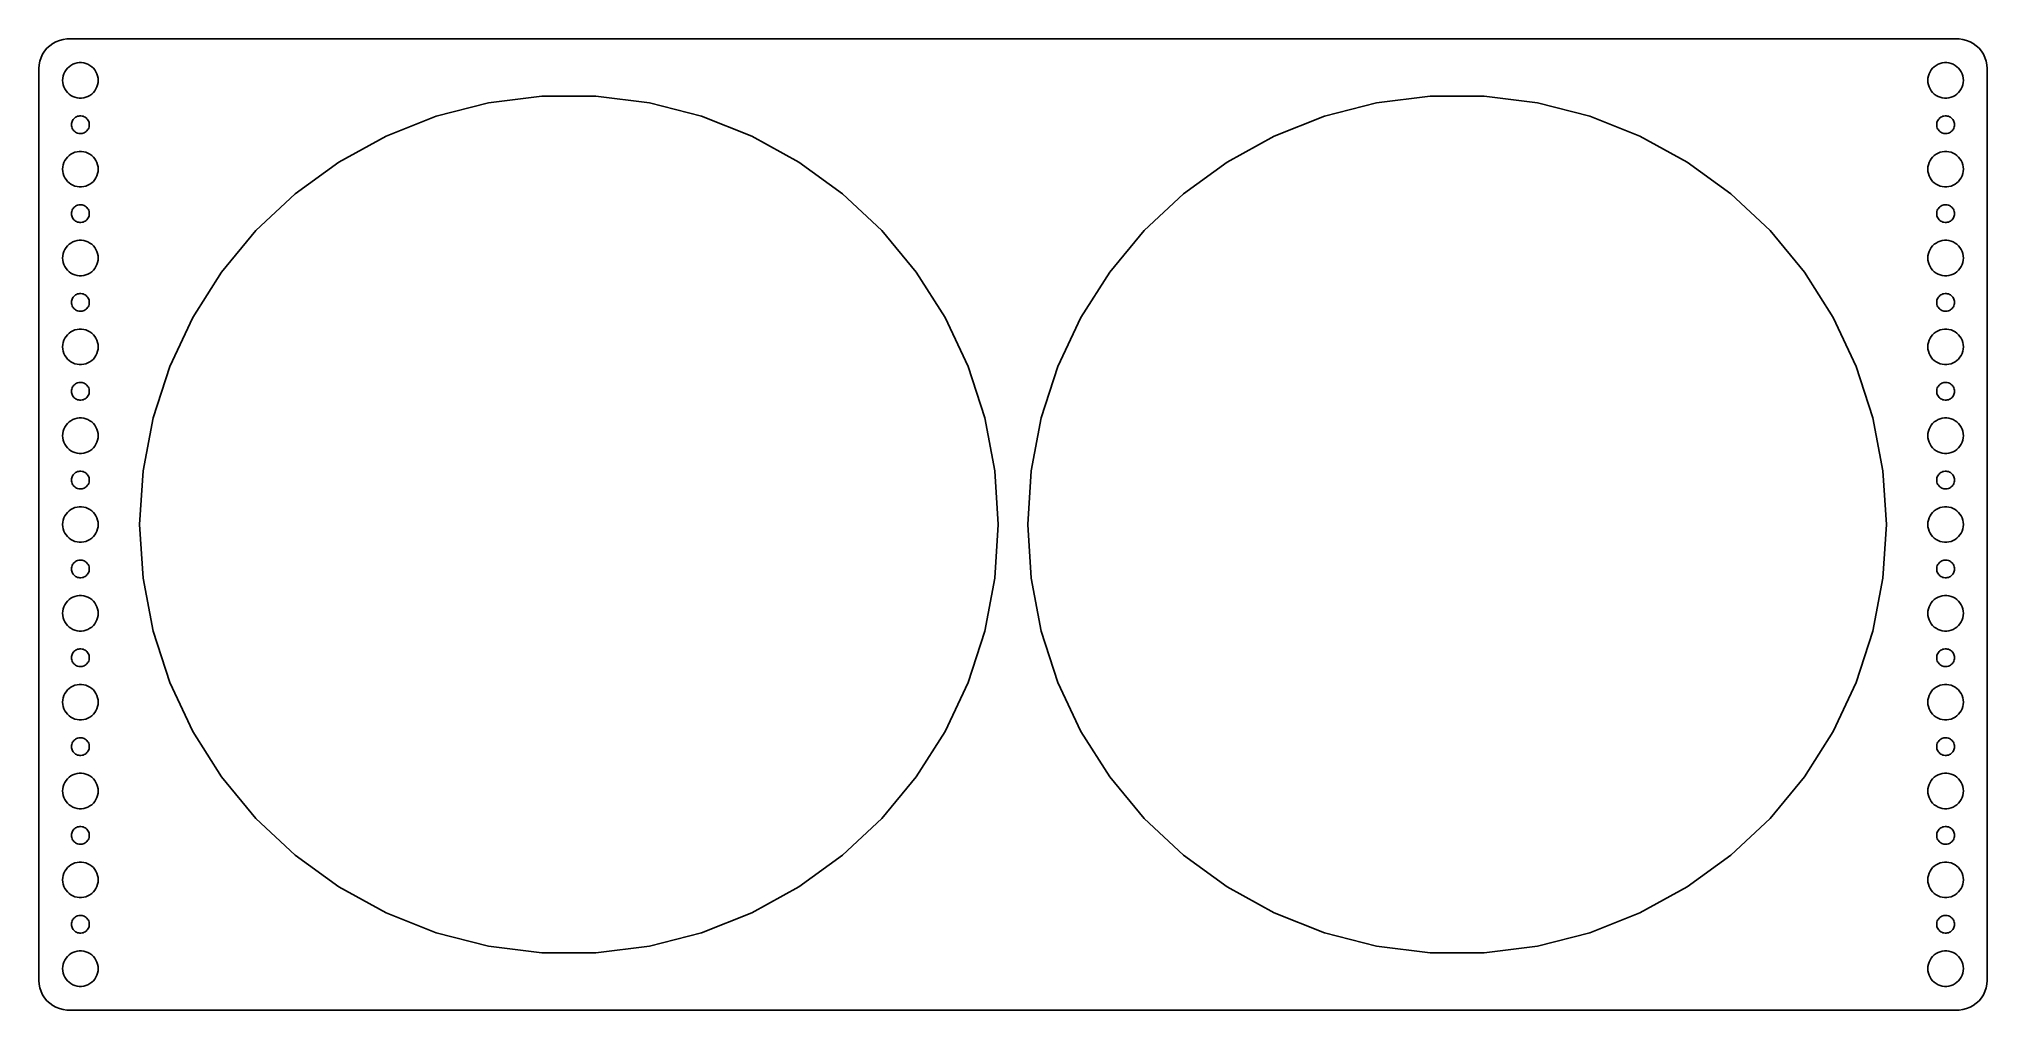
# Model space of a CAD drawing. Header units: metres. Extents: x -164 to 164, y -82 to 82.
import ezdxf

# ---------------------------------------------------------------- set-up
doc = ezdxf.new("R2010")
doc.units = ezdxf.units.M

msp = doc.modelspace()

# ---------------------------------------------------------------- linework, layer by layer
for p, q in [((-163.882, 79.4088), (-164.149, 78.8406)), ((-163.545, 79.9389), (-163.882, 79.4088)), ((-163.145, 80.4227), (-163.545, 79.9389)), ((-162.687, 80.8526), (-163.145, 80.4227)), ((-162.179, 81.2216), (-162.687, 80.8526)), ((-161.629, 81.5241), (-162.179, 81.2216)), ((-161.045, 81.7553), (-161.629, 81.5241)), ((-160.437, 81.9114), (-161.045, 81.7553)), ((-159.814, 81.9901), (-160.437, 81.9114)), ((159.814, 81.9901), (-159.814, 81.9901)), ((160.437, 81.9114), (159.814, 81.9901)), ((161.045, 81.7553), (160.437, 81.9114)), ((161.629, 81.5241), (161.045, 81.7553)), ((162.179, 81.2216), (161.629, 81.5241)), ((162.687, 80.8526), (162.179, 81.2216)), ((163.145, 80.4227), (162.687, 80.8526)), ((163.545, 79.9389), (163.145, 80.4227)), ((163.882, 79.4088), (163.545, 79.9389)), ((164.149, 78.8406), (163.882, 79.4088)), ((-164.461, 77.6267), (-164.5, 77)), ((-164.5, 77), (-164.5, -77)), ((-164.343, 78.2434), (-164.461, 77.6267)), ((-164.149, 78.8406), (-164.343, 78.2434)), ((-160.476, 75.376), (-160.406, 75.7461)), ((-160.406, 75.7461), (-160.289, 76.1044)), ((-160.289, 76.1044), (-160.129, 76.4453)), ((-160.129, 76.4453), (-159.927, 76.7634)), ((-159.927, 76.7634), (-159.687, 77.0536)), ((-159.687, 77.0536), (-159.412, 77.3115)), ((-159.412, 77.3115), (-159.107, 77.533)), ((-159.107, 77.533), (-158.777, 77.7145)), ((-158.777, 77.7145), (-158.427, 77.8532)), ((-158.427, 77.8532), (-158.062, 77.9469)), ((-158.062, 77.9469), (-157.688, 77.9941)), ((-157.688, 77.9941), (-157.312, 77.9941)), ((-157.312, 77.9941), (-156.938, 77.9469)), ((-156.938, 77.9469), (-156.573, 77.8532)), ((-156.573, 77.8532), (-156.223, 77.7145)), ((-156.223, 77.7145), (-155.893, 77.533)), ((-155.893, 77.533), (-155.588, 77.3115)), ((-155.588, 77.3115), (-155.313, 77.0536)), ((-155.313, 77.0536), (-155.073, 76.7634)), ((-155.073, 76.7634), (-154.871, 76.4453)), ((-154.871, 76.4453), (-154.711, 76.1044)), ((-154.711, 76.1044), (-154.594, 75.7461)), ((-154.594, 75.7461), (-154.524, 75.376)), ((154.524, 75.376), (154.594, 75.7461)), ((154.594, 75.7461), (154.711, 76.1044)), ((154.711, 76.1044), (154.871, 76.4453)), ((154.871, 76.4453), (155.073, 76.7634)), ((155.073, 76.7634), (155.313, 77.0536)), ((155.313, 77.0536), (155.588, 77.3115)), ((155.588, 77.3115), (155.893, 77.533)), ((155.893, 77.533), (156.223, 77.7145)), ((156.223, 77.7145), (156.573, 77.8532)), ((156.573, 77.8532), (156.938, 77.9469)), ((156.938, 77.9469), (157.312, 77.9941)), ((157.312, 77.9941), (157.688, 77.9941)), ((157.688, 77.9941), (158.062, 77.9469)), ((158.062, 77.9469), (158.427, 77.8532)), ((158.427, 77.8532), (158.777, 77.7145)), ((158.777, 77.7145), (159.107, 77.533)), ((159.107, 77.533), (159.412, 77.3115)), ((159.412, 77.3115), (159.687, 77.0536)), ((159.687, 77.0536), (159.927, 76.7634)), ((159.927, 76.7634), (160.129, 76.4453)), ((160.129, 76.4453), (160.289, 76.1044)), ((160.289, 76.1044), (160.406, 75.7461)), ((160.406, 75.7461), (160.476, 75.376)), ((164.343, 78.2434), (164.149, 78.8406)), ((164.461, 77.6267), (164.343, 78.2434)), ((164.5, 77), (164.461, 77.6267)), ((164.5, -77), (164.5, 77)), ((-160.5, 75), (-160.476, 75.376)), ((-160.476, 74.624), (-160.5, 75)), ((-160.406, 74.2539), (-160.476, 74.624)), ((-160.289, 73.8956), (-160.406, 74.2539)), ((-160.129, 73.5547), (-160.289, 73.8956)), ((-159.927, 73.2366), (-160.129, 73.5547)), ((-159.687, 72.9464), (-159.927, 73.2366)), ((-159.412, 72.6885), (-159.687, 72.9464)), ((-159.107, 72.467), (-159.412, 72.6885)), ((-158.777, 72.2855), (-159.107, 72.467)), ((-155.893, 72.467), (-156.223, 72.2855)), ((-155.588, 72.6885), (-155.893, 72.467)), ((-155.313, 72.9464), (-155.588, 72.6885)), ((-155.073, 73.2366), (-155.313, 72.9464)), ((-154.871, 73.5547), (-155.073, 73.2366)), ((-154.711, 73.8956), (-154.871, 73.5547)), ((-154.594, 74.2539), (-154.711, 73.8956)), ((-154.524, 74.624), (-154.594, 74.2539)), ((-154.524, 75.376), (-154.5, 75)), ((-154.5, 75), (-154.524, 74.624)), ((154.5, 75), (154.524, 75.376)), ((154.524, 74.624), (154.5, 75)), ((154.594, 74.2539), (154.524, 74.624)), ((154.711, 73.8956), (154.594, 74.2539)), ((154.871, 73.5547), (154.711, 73.8956)), ((155.073, 73.2366), (154.871, 73.5547)), ((155.313, 72.9464), (155.073, 73.2366)), ((155.588, 72.6885), (155.313, 72.9464)), ((155.893, 72.467), (155.588, 72.6885)), ((156.223, 72.2855), (155.893, 72.467)), ((159.107, 72.467), (158.777, 72.2855)), ((159.412, 72.6885), (159.107, 72.467)), ((159.687, 72.9464), (159.412, 72.6885)), ((159.927, 73.2366), (159.687, 72.9464)), ((160.129, 73.5547), (159.927, 73.2366)), ((160.289, 73.8956), (160.129, 73.5547)), ((160.406, 74.2539), (160.289, 73.8956)), ((160.476, 74.624), (160.406, 74.2539)), ((160.476, 75.376), (160.5, 75)), ((160.5, 75), (160.476, 74.624)), ((-158.427, 72.1468), (-158.777, 72.2855)), ((-158.062, 72.0531), (-158.427, 72.1468)), ((-157.688, 72.0059), (-158.062, 72.0531)), ((-157.312, 72.0059), (-157.688, 72.0059)), ((-156.938, 72.0531), (-157.312, 72.0059)), ((-156.573, 72.1468), (-156.938, 72.0531)), ((-156.223, 72.2855), (-156.573, 72.1468)), ((-97.4037, 68.9516), (-88.5851, 71.2158)), ((-88.5851, 71.2158), (-79.5523, 72.3569)), ((-79.5523, 72.3569), (-70.4477, 72.3569)), ((-70.4477, 72.3569), (-61.4149, 71.2158)), ((-61.4149, 71.2158), (-52.5963, 68.9516)), ((52.5963, 68.9516), (61.4149, 71.2158)), ((61.4149, 71.2158), (70.4477, 72.3569)), ((70.4477, 72.3569), (79.5523, 72.3569)), ((79.5523, 72.3569), (88.5851, 71.2158)), ((88.5851, 71.2158), (97.4037, 68.9516)), ((156.573, 72.1468), (156.223, 72.2855)), ((156.938, 72.0531), (156.573, 72.1468)), ((157.312, 72.0059), (156.938, 72.0531)), ((157.688, 72.0059), (157.312, 72.0059)), ((158.062, 72.0531), (157.688, 72.0059)), ((158.427, 72.1468), (158.062, 72.0531)), ((158.777, 72.2855), (158.427, 72.1468)), ((-159, 67.5), (-158.988, 67.688)), ((-158.988, 67.312), (-159, 67.5)), ((-158.988, 67.688), (-158.953, 67.873)), ((-158.953, 67.127), (-158.988, 67.312)), ((-158.953, 67.873), (-158.895, 68.0522)), ((-158.895, 66.9478), (-158.953, 67.127)), ((-158.895, 68.0522), (-158.814, 68.2226)), ((-158.814, 66.7774), (-158.895, 66.9478)), ((-158.814, 68.2226), (-158.714, 68.3817)), ((-158.714, 66.6183), (-158.814, 66.7774)), ((-158.714, 68.3817), (-158.593, 68.5268)), ((-158.593, 66.4732), (-158.714, 66.6183)), ((-158.593, 68.5268), (-158.456, 68.6558)), ((-158.456, 66.3442), (-158.593, 66.4732)), ((-158.456, 68.6558), (-158.304, 68.7665)), ((-158.304, 66.2335), (-158.456, 66.3442)), ((-158.304, 68.7665), (-158.139, 68.8572)), ((-158.139, 66.1428), (-158.304, 66.2335)), ((-158.139, 68.8572), (-157.964, 68.9266)), ((-157.964, 66.0734), (-158.139, 66.1428)), ((-157.964, 68.9266), (-157.781, 68.9734)), ((-157.781, 66.0266), (-157.964, 66.0734)), ((-157.781, 68.9734), (-157.594, 68.997)), ((-157.594, 66.003), (-157.781, 66.0266)), ((-157.594, 68.997), (-157.406, 68.997)), ((-157.406, 66.003), (-157.594, 66.003)), ((-157.406, 68.997), (-157.219, 68.9734)), ((-157.219, 66.0266), (-157.406, 66.003)), ((-157.219, 68.9734), (-157.036, 68.9266)), ((-157.036, 66.0734), (-157.219, 66.0266)), ((-157.036, 68.9266), (-156.861, 68.8572)), ((-156.861, 66.1428), (-157.036, 66.0734)), ((-156.861, 68.8572), (-156.696, 68.7665)), ((-156.696, 66.2335), (-156.861, 66.1428)), ((-156.696, 68.7665), (-156.544, 68.6558)), ((-156.544, 66.3442), (-156.696, 66.2335)), ((-156.544, 68.6558), (-156.407, 68.5268)), ((-156.407, 66.4732), (-156.544, 66.3442)), ((-156.407, 68.5268), (-156.286, 68.3817)), ((-156.286, 66.6183), (-156.407, 66.4732)), ((-156.286, 68.3817), (-156.186, 68.2226)), ((-156.186, 66.7774), (-156.286, 66.6183)), ((-156.186, 68.2226), (-156.105, 68.0522)), ((-156.105, 66.9478), (-156.186, 66.7774)), ((-156.105, 68.0522), (-156.047, 67.873)), ((-156.047, 67.127), (-156.105, 66.9478)), ((-156.047, 67.873), (-156.012, 67.688)), ((-156.012, 67.312), (-156.047, 67.127)), ((-156.012, 67.688), (-156, 67.5)), ((-156, 67.5), (-156.012, 67.312)), ((-105.869, 65.6), (-97.4037, 68.9516)), ((-52.5963, 68.9516), (-44.131, 65.6)), ((44.131, 65.6), (52.5963, 68.9516)), ((97.4037, 68.9516), (105.869, 65.6)), ((156, 67.5), (156.012, 67.688)), ((156.012, 67.312), (156, 67.5)), ((156.012, 67.688), (156.047, 67.873)), ((156.047, 67.127), (156.012, 67.312)), ((156.047, 67.873), (156.105, 68.0522)), ((156.105, 66.9478), (156.047, 67.127)), ((156.105, 68.0522), (156.186, 68.2226)), ((156.186, 66.7774), (156.105, 66.9478)), ((156.186, 68.2226), (156.286, 68.3817)), ((156.286, 66.6183), (156.186, 66.7774)), ((156.286, 68.3817), (156.407, 68.5268)), ((156.407, 66.4732), (156.286, 66.6183)), ((156.407, 68.5268), (156.544, 68.6558)), ((156.544, 66.3442), (156.407, 66.4732)), ((156.544, 68.6558), (156.696, 68.7665)), ((156.696, 66.2335), (156.544, 66.3442)), ((156.696, 68.7665), (156.861, 68.8572)), ((156.861, 66.1428), (156.696, 66.2335)), ((156.861, 68.8572), (157.036, 68.9266)), ((157.036, 66.0734), (156.861, 66.1428)), ((157.036, 68.9266), (157.219, 68.9734)), ((157.219, 66.0266), (157.036, 66.0734)), ((157.219, 68.9734), (157.406, 68.997)), ((157.406, 66.003), (157.219, 66.0266)), ((157.406, 68.997), (157.594, 68.997)), ((157.594, 66.003), (157.406, 66.003)), ((157.594, 68.997), (157.781, 68.9734)), ((157.781, 66.0266), (157.594, 66.003)), ((157.781, 68.9734), (157.964, 68.9266)), ((157.964, 66.0734), (157.781, 66.0266)), ((157.964, 68.9266), (158.139, 68.8572)), ((158.139, 66.1428), (157.964, 66.0734)), ((158.139, 68.8572), (158.304, 68.7665)), ((158.304, 66.2335), (158.139, 66.1428)), ((158.304, 68.7665), (158.456, 68.6558)), ((158.456, 66.3442), (158.304, 66.2335)), ((158.456, 68.6558), (158.593, 68.5268)), ((158.593, 66.4732), (158.456, 66.3442)), ((158.593, 68.5268), (158.714, 68.3817)), ((158.714, 66.6183), (158.593, 66.4732)), ((158.714, 68.3817), (158.814, 68.2226)), ((158.814, 66.7774), (158.714, 66.6183)), ((158.814, 68.2226), (158.895, 68.0522)), ((158.895, 66.9478), (158.814, 66.7774)), ((158.895, 68.0522), (158.953, 67.873)), ((158.953, 67.127), (158.895, 66.9478)), ((158.953, 67.873), (158.988, 67.688)), ((158.988, 67.312), (158.953, 67.127)), ((158.988, 67.688), (159, 67.5)), ((159, 67.5), (158.988, 67.312)), ((-159.412, 62.3115), (-159.107, 62.533)), ((-159.107, 62.533), (-158.777, 62.7145)), ((-158.777, 62.7145), (-158.427, 62.8532)), ((-158.427, 62.8532), (-158.062, 62.9469)), ((-158.062, 62.9469), (-157.688, 62.9941)), ((-157.688, 62.9941), (-157.312, 62.9941)), ((-157.312, 62.9941), (-156.938, 62.9469)), ((-156.938, 62.9469), (-156.573, 62.8532)), ((-156.573, 62.8532), (-156.223, 62.7145)), ((-156.223, 62.7145), (-155.893, 62.533)), ((-155.893, 62.533), (-155.588, 62.3115)), ((-113.847, 61.2138), (-105.869, 65.6)), ((-44.131, 65.6), (-36.1526, 61.2138)), ((36.1526, 61.2138), (44.131, 65.6)), ((105.869, 65.6), (113.847, 61.2138)), ((155.588, 62.3115), (155.893, 62.533)), ((155.893, 62.533), (156.223, 62.7145)), ((156.223, 62.7145), (156.573, 62.8532)), ((156.573, 62.8532), (156.938, 62.9469)), ((156.938, 62.9469), (157.312, 62.9941)), ((157.312, 62.9941), (157.688, 62.9941)), ((157.688, 62.9941), (158.062, 62.9469)), ((158.062, 62.9469), (158.427, 62.8532)), ((158.427, 62.8532), (158.777, 62.7145)), ((158.777, 62.7145), (159.107, 62.533)), ((159.107, 62.533), (159.412, 62.3115)), ((-160.5, 60), (-160.476, 60.376)), ((-160.476, 59.624), (-160.5, 60)), ((-160.476, 60.376), (-160.406, 60.7461)), ((-160.406, 59.2539), (-160.476, 59.624)), ((-160.406, 60.7461), (-160.289, 61.1044)), ((-160.289, 58.8956), (-160.406, 59.2539)), ((-160.289, 61.1044), (-160.129, 61.4453)), ((-160.129, 61.4453), (-159.927, 61.7634)), ((-159.927, 61.7634), (-159.687, 62.0536)), ((-159.687, 62.0536), (-159.412, 62.3115)), ((-155.588, 62.3115), (-155.313, 62.0536)), ((-155.313, 62.0536), (-155.073, 61.7634)), ((-155.073, 61.7634), (-154.871, 61.4453)), ((-154.871, 61.4453), (-154.711, 61.1044)), ((-154.711, 61.1044), (-154.594, 60.7461)), ((-154.594, 59.2539), (-154.711, 58.8956)), ((-154.594, 60.7461), (-154.524, 60.376)), ((-154.524, 59.624), (-154.594, 59.2539)), ((-154.524, 60.376), (-154.5, 60)), ((-154.5, 60), (-154.524, 59.624)), ((-121.213, 55.8622), (-113.847, 61.2138)), ((-36.1526, 61.2138), (-28.7868, 55.8622)), ((28.7868, 55.8622), (36.1526, 61.2138)), ((113.847, 61.2138), (121.213, 55.8622)), ((154.5, 60), (154.524, 60.376)), ((154.524, 59.624), (154.5, 60)), ((154.524, 60.376), (154.594, 60.7461)), ((154.594, 59.2539), (154.524, 59.624)), ((154.594, 60.7461), (154.711, 61.1044)), ((154.711, 58.8956), (154.594, 59.2539)), ((154.711, 61.1044), (154.871, 61.4453)), ((154.871, 61.4453), (155.073, 61.7634)), ((155.073, 61.7634), (155.313, 62.0536)), ((155.313, 62.0536), (155.588, 62.3115)), ((159.412, 62.3115), (159.687, 62.0536)), ((159.687, 62.0536), (159.927, 61.7634)), ((159.927, 61.7634), (160.129, 61.4453)), ((160.129, 61.4453), (160.289, 61.1044)), ((160.289, 61.1044), (160.406, 60.7461)), ((160.406, 59.2539), (160.289, 58.8956)), ((160.406, 60.7461), (160.476, 60.376)), ((160.476, 59.624), (160.406, 59.2539)), ((160.476, 60.376), (160.5, 60)), ((160.5, 60), (160.476, 59.624)), ((-160.129, 58.5547), (-160.289, 58.8956)), ((-159.927, 58.2366), (-160.129, 58.5547)), ((-159.687, 57.9464), (-159.927, 58.2366)), ((-159.412, 57.6885), (-159.687, 57.9464)), ((-159.107, 57.467), (-159.412, 57.6885)), ((-158.777, 57.2855), (-159.107, 57.467)), ((-158.427, 57.1468), (-158.777, 57.2855)), ((-158.062, 57.0531), (-158.427, 57.1468)), ((-157.688, 57.0059), (-158.062, 57.0531)), ((-157.312, 57.0059), (-157.688, 57.0059)), ((-156.938, 57.0531), (-157.312, 57.0059)), ((-156.573, 57.1468), (-156.938, 57.0531)), ((-156.223, 57.2855), (-156.573, 57.1468)), ((-155.893, 57.467), (-156.223, 57.2855)), ((-155.588, 57.6885), (-155.893, 57.467)), ((-155.313, 57.9464), (-155.588, 57.6885)), ((-155.073, 58.2366), (-155.313, 57.9464)), ((-154.871, 58.5547), (-155.073, 58.2366)), ((-154.711, 58.8956), (-154.871, 58.5547)), ((154.871, 58.5547), (154.711, 58.8956)), ((155.073, 58.2366), (154.871, 58.5547)), ((155.313, 57.9464), (155.073, 58.2366)), ((155.588, 57.6885), (155.313, 57.9464)), ((155.893, 57.467), (155.588, 57.6885)), ((156.223, 57.2855), (155.893, 57.467)), ((156.573, 57.1468), (156.223, 57.2855)), ((156.938, 57.0531), (156.573, 57.1468)), ((157.312, 57.0059), (156.938, 57.0531)), ((157.688, 57.0059), (157.312, 57.0059)), ((158.062, 57.0531), (157.688, 57.0059)), ((158.427, 57.1468), (158.062, 57.0531)), ((158.777, 57.2855), (158.427, 57.1468)), ((159.107, 57.467), (158.777, 57.2855)), ((159.412, 57.6885), (159.107, 57.467)), ((159.687, 57.9464), (159.412, 57.6885)), ((159.927, 58.2366), (159.687, 57.9464)), ((160.129, 58.5547), (159.927, 58.2366)), ((160.289, 58.8956), (160.129, 58.5547)), ((-159, 52.5), (-158.988, 52.688)), ((-158.988, 52.688), (-158.953, 52.873)), ((-158.953, 52.873), (-158.895, 53.0522)), ((-158.895, 53.0522), (-158.814, 53.2226)), ((-158.814, 53.2226), (-158.714, 53.3817)), ((-158.714, 53.3817), (-158.593, 53.5268)), ((-158.593, 53.5268), (-158.456, 53.6558)), ((-158.456, 53.6558), (-158.304, 53.7665)), ((-158.304, 53.7665), (-158.139, 53.8572)), ((-158.139, 53.8572), (-157.964, 53.9266)), ((-157.964, 53.9266), (-157.781, 53.9734)), ((-157.781, 53.9734), (-157.594, 53.997)), ((-157.594, 53.997), (-157.406, 53.997)), ((-157.406, 53.997), (-157.219, 53.9734)), ((-157.219, 53.9734), (-157.036, 53.9266)), ((-157.036, 53.9266), (-156.861, 53.8572)), ((-156.861, 53.8572), (-156.696, 53.7665)), ((-156.696, 53.7665), (-156.544, 53.6558)), ((-156.544, 53.6558), (-156.407, 53.5268)), ((-156.407, 53.5268), (-156.286, 53.3817)), ((-156.286, 53.3817), (-156.186, 53.2226)), ((-156.186, 53.2226), (-156.105, 53.0522)), ((-156.105, 53.0522), (-156.047, 52.873)), ((-156.047, 52.873), (-156.012, 52.688)), ((-156.012, 52.688), (-156, 52.5)), ((-127.85, 49.6297), (-121.213, 55.8622)), ((-28.7868, 55.8622), (-22.1498, 49.6297)), ((22.1498, 49.6297), (28.7868, 55.8622)), ((121.213, 55.8622), (127.85, 49.6297)), ((156, 52.5), (156.012, 52.688)), ((156.012, 52.688), (156.047, 52.873)), ((156.047, 52.873), (156.105, 53.0522)), ((156.105, 53.0522), (156.186, 53.2226)), ((156.186, 53.2226), (156.286, 53.3817)), ((156.286, 53.3817), (156.407, 53.5268)), ((156.407, 53.5268), (156.544, 53.6558)), ((156.544, 53.6558), (156.696, 53.7665)), ((156.696, 53.7665), (156.861, 53.8572)), ((156.861, 53.8572), (157.036, 53.9266)), ((157.036, 53.9266), (157.219, 53.9734)), ((157.219, 53.9734), (157.406, 53.997)), ((157.406, 53.997), (157.594, 53.997)), ((157.594, 53.997), (157.781, 53.9734)), ((157.781, 53.9734), (157.964, 53.9266)), ((157.964, 53.9266), (158.139, 53.8572)), ((158.139, 53.8572), (158.304, 53.7665)), ((158.304, 53.7665), (158.456, 53.6558)), ((158.456, 53.6558), (158.593, 53.5268)), ((158.593, 53.5268), (158.714, 53.3817)), ((158.714, 53.3817), (158.814, 53.2226)), ((158.814, 53.2226), (158.895, 53.0522)), ((158.895, 53.0522), (158.953, 52.873)), ((158.953, 52.873), (158.988, 52.688)), ((158.988, 52.688), (159, 52.5)), ((-158.988, 52.312), (-159, 52.5)), ((-158.953, 52.127), (-158.988, 52.312)), ((-158.895, 51.9478), (-158.953, 52.127)), ((-158.814, 51.7774), (-158.895, 51.9478)), ((-158.714, 51.6183), (-158.814, 51.7774)), ((-158.593, 51.4732), (-158.714, 51.6183)), ((-158.456, 51.3442), (-158.593, 51.4732)), ((-158.304, 51.2335), (-158.456, 51.3442)), ((-158.139, 51.1428), (-158.304, 51.2335)), ((-157.964, 51.0734), (-158.139, 51.1428)), ((-157.781, 51.0266), (-157.964, 51.0734)), ((-157.594, 51.003), (-157.781, 51.0266)), ((-157.406, 51.003), (-157.594, 51.003)), ((-157.219, 51.0266), (-157.406, 51.003)), ((-157.036, 51.0734), (-157.219, 51.0266)), ((-156.861, 51.1428), (-157.036, 51.0734)), ((-156.696, 51.2335), (-156.861, 51.1428)), ((-156.544, 51.3442), (-156.696, 51.2335)), ((-156.407, 51.4732), (-156.544, 51.3442)), ((-156.286, 51.6183), (-156.407, 51.4732)), ((-156.186, 51.7774), (-156.286, 51.6183)), ((-156.105, 51.9478), (-156.186, 51.7774)), ((-156.047, 52.127), (-156.105, 51.9478)), ((-156.012, 52.312), (-156.047, 52.127)), ((-156, 52.5), (-156.012, 52.312)), ((-133.654, 42.6144), (-127.85, 49.6297)), ((-22.1498, 49.6297), (-16.3463, 42.6144)), ((16.3463, 42.6144), (22.1498, 49.6297)), ((127.85, 49.6297), (133.654, 42.6144)), ((156.012, 52.312), (156, 52.5)), ((156.047, 52.127), (156.012, 52.312)), ((156.105, 51.9478), (156.047, 52.127)), ((156.186, 51.7774), (156.105, 51.9478)), ((156.286, 51.6183), (156.186, 51.7774)), ((156.407, 51.4732), (156.286, 51.6183)), ((156.544, 51.3442), (156.407, 51.4732)), ((156.696, 51.2335), (156.544, 51.3442)), ((156.861, 51.1428), (156.696, 51.2335)), ((157.036, 51.0734), (156.861, 51.1428)), ((157.219, 51.0266), (157.036, 51.0734)), ((157.406, 51.003), (157.219, 51.0266)), ((157.594, 51.003), (157.406, 51.003)), ((157.781, 51.0266), (157.594, 51.003)), ((157.964, 51.0734), (157.781, 51.0266)), ((158.139, 51.1428), (157.964, 51.0734)), ((158.304, 51.2335), (158.139, 51.1428)), ((158.456, 51.3442), (158.304, 51.2335)), ((158.593, 51.4732), (158.456, 51.3442)), ((158.714, 51.6183), (158.593, 51.4732)), ((158.814, 51.7774), (158.714, 51.6183)), ((158.895, 51.9478), (158.814, 51.7774)), ((158.953, 52.127), (158.895, 51.9478)), ((158.988, 52.312), (158.953, 52.127)), ((159, 52.5), (158.988, 52.312)), ((-160.406, 45.7461), (-160.289, 46.1044)), ((-160.289, 46.1044), (-160.129, 46.4453)), ((-160.129, 46.4453), (-159.927, 46.7634)), ((-159.927, 46.7634), (-159.687, 47.0536)), ((-159.687, 47.0536), (-159.412, 47.3115)), ((-159.412, 47.3115), (-159.107, 47.533)), ((-159.107, 47.533), (-158.777, 47.7145)), ((-158.777, 47.7145), (-158.427, 47.8532)), ((-158.427, 47.8532), (-158.062, 47.9469)), ((-158.062, 47.9469), (-157.688, 47.9941)), ((-157.688, 47.9941), (-157.312, 47.9941)), ((-157.312, 47.9941), (-156.938, 47.9469)), ((-156.938, 47.9469), (-156.573, 47.8532)), ((-156.573, 47.8532), (-156.223, 47.7145)), ((-156.223, 47.7145), (-155.893, 47.533)), ((-155.893, 47.533), (-155.588, 47.3115)), ((-155.588, 47.3115), (-155.313, 47.0536)), ((-155.313, 47.0536), (-155.073, 46.7634)), ((-155.073, 46.7634), (-154.871, 46.4453)), ((-154.871, 46.4453), (-154.711, 46.1044)), ((-154.711, 46.1044), (-154.594, 45.7461)), ((154.594, 45.7461), (154.711, 46.1044)), ((154.711, 46.1044), (154.871, 46.4453)), ((154.871, 46.4453), (155.073, 46.7634)), ((155.073, 46.7634), (155.313, 47.0536)), ((155.313, 47.0536), (155.588, 47.3115)), ((155.588, 47.3115), (155.893, 47.533)), ((155.893, 47.533), (156.223, 47.7145)), ((156.223, 47.7145), (156.573, 47.8532)), ((156.573, 47.8532), (156.938, 47.9469)), ((156.938, 47.9469), (157.312, 47.9941)), ((157.312, 47.9941), (157.688, 47.9941)), ((157.688, 47.9941), (158.062, 47.9469)), ((158.062, 47.9469), (158.427, 47.8532)), ((158.427, 47.8532), (158.777, 47.7145)), ((158.777, 47.7145), (159.107, 47.533)), ((159.107, 47.533), (159.412, 47.3115)), ((159.412, 47.3115), (159.687, 47.0536)), ((159.687, 47.0536), (159.927, 46.7634)), ((159.927, 46.7634), (160.129, 46.4453)), ((160.129, 46.4453), (160.289, 46.1044)), ((160.289, 46.1044), (160.406, 45.7461)), ((-160.5, 45), (-160.476, 45.376)), ((-160.476, 44.624), (-160.5, 45)), ((-160.476, 45.376), (-160.406, 45.7461)), ((-160.406, 44.2539), (-160.476, 44.624)), ((-160.289, 43.8956), (-160.406, 44.2539)), ((-160.129, 43.5547), (-160.289, 43.8956)), ((-159.927, 43.2366), (-160.129, 43.5547)), ((-159.687, 42.9464), (-159.927, 43.2366)), ((-159.412, 42.6885), (-159.687, 42.9464)), ((-155.313, 42.9464), (-155.588, 42.6885)), ((-155.073, 43.2366), (-155.313, 42.9464)), ((-154.871, 43.5547), (-155.073, 43.2366)), ((-154.711, 43.8956), (-154.871, 43.5547)), ((-154.594, 44.2539), (-154.711, 43.8956)), ((-154.594, 45.7461), (-154.524, 45.376)), ((-154.524, 44.624), (-154.594, 44.2539)), ((-154.524, 45.376), (-154.5, 45)), ((-154.5, 45), (-154.524, 44.624)), ((154.5, 45), (154.524, 45.376)), ((154.524, 44.624), (154.5, 45)), ((154.524, 45.376), (154.594, 45.7461)), ((154.594, 44.2539), (154.524, 44.624)), ((154.711, 43.8956), (154.594, 44.2539)), ((154.871, 43.5547), (154.711, 43.8956)), ((155.073, 43.2366), (154.871, 43.5547)), ((155.313, 42.9464), (155.073, 43.2366)), ((155.588, 42.6885), (155.313, 42.9464)), ((159.687, 42.9464), (159.412, 42.6885)), ((159.927, 43.2366), (159.687, 42.9464)), ((160.129, 43.5547), (159.927, 43.2366)), ((160.289, 43.8956), (160.129, 43.5547)), ((160.406, 44.2539), (160.289, 43.8956)), ((160.406, 45.7461), (160.476, 45.376)), ((160.476, 44.624), (160.406, 44.2539)), ((160.476, 45.376), (160.5, 45)), ((160.5, 45), (160.476, 44.624)), ((-159.107, 42.467), (-159.412, 42.6885)), ((-158.777, 42.2855), (-159.107, 42.467)), ((-158.427, 42.1468), (-158.777, 42.2855)), ((-158.062, 42.0531), (-158.427, 42.1468)), ((-157.688, 42.0059), (-158.062, 42.0531)), ((-157.312, 42.0059), (-157.688, 42.0059)), ((-156.938, 42.0531), (-157.312, 42.0059)), ((-156.573, 42.1468), (-156.938, 42.0531)), ((-156.223, 42.2855), (-156.573, 42.1468)), ((-155.893, 42.467), (-156.223, 42.2855)), ((-155.588, 42.6885), (-155.893, 42.467)), ((-138.532, 34.9271), (-133.654, 42.6144)), ((-16.3463, 42.6144), (-11.4678, 34.9271)), ((11.4678, 34.9271), (16.3463, 42.6144)), ((133.654, 42.6144), (138.532, 34.9271)), ((155.893, 42.467), (155.588, 42.6885)), ((156.223, 42.2855), (155.893, 42.467)), ((156.573, 42.1468), (156.223, 42.2855)), ((156.938, 42.0531), (156.573, 42.1468)), ((157.312, 42.0059), (156.938, 42.0531)), ((157.688, 42.0059), (157.312, 42.0059)), ((158.062, 42.0531), (157.688, 42.0059)), ((158.427, 42.1468), (158.062, 42.0531)), ((158.777, 42.2855), (158.427, 42.1468)), ((159.107, 42.467), (158.777, 42.2855)), ((159.412, 42.6885), (159.107, 42.467)), ((-159, 37.5), (-158.988, 37.688)), ((-158.988, 37.312), (-159, 37.5)), ((-158.988, 37.688), (-158.953, 37.873)), ((-158.953, 37.127), (-158.988, 37.312)), ((-158.953, 37.873), (-158.895, 38.0522)), ((-158.895, 36.9478), (-158.953, 37.127)), ((-158.895, 38.0522), (-158.814, 38.2226)), ((-158.814, 36.7774), (-158.895, 36.9478)), ((-158.814, 38.2226), (-158.714, 38.3817)), ((-158.714, 36.6183), (-158.814, 36.7774)), ((-158.714, 38.3817), (-158.593, 38.5268)), ((-158.593, 36.4732), (-158.714, 36.6183)), ((-158.593, 38.5268), (-158.456, 38.6558)), ((-158.456, 36.3442), (-158.593, 36.4732)), ((-158.456, 38.6558), (-158.304, 38.7665)), ((-158.304, 36.2335), (-158.456, 36.3442)), ((-158.304, 38.7665), (-158.139, 38.8572)), ((-158.139, 36.1428), (-158.304, 36.2335)), ((-158.139, 38.8572), (-157.964, 38.9266)), ((-157.964, 38.9266), (-157.781, 38.9734)), ((-157.781, 38.9734), (-157.594, 38.997)), ((-157.594, 38.997), (-157.406, 38.997)), ((-157.406, 38.997), (-157.219, 38.9734)), ((-157.219, 38.9734), (-157.036, 38.9266)), ((-157.036, 38.9266), (-156.861, 38.8572)), ((-156.861, 38.8572), (-156.696, 38.7665)), ((-156.696, 36.2335), (-156.861, 36.1428)), ((-156.696, 38.7665), (-156.544, 38.6558)), ((-156.544, 36.3442), (-156.696, 36.2335)), ((-156.544, 38.6558), (-156.407, 38.5268)), ((-156.407, 36.4732), (-156.544, 36.3442)), ((-156.407, 38.5268), (-156.286, 38.3817)), ((-156.286, 36.6183), (-156.407, 36.4732)), ((-156.286, 38.3817), (-156.186, 38.2226)), ((-156.186, 36.7774), (-156.286, 36.6183)), ((-156.186, 38.2226), (-156.105, 38.0522)), ((-156.105, 36.9478), (-156.186, 36.7774)), ((-156.105, 38.0522), (-156.047, 37.873)), ((-156.047, 37.127), (-156.105, 36.9478)), ((-156.047, 37.873), (-156.012, 37.688)), ((-156.012, 37.312), (-156.047, 37.127)), ((-156.012, 37.688), (-156, 37.5)), ((-156, 37.5), (-156.012, 37.312)), ((156, 37.5), (156.012, 37.688)), ((156.012, 37.312), (156, 37.5)), ((156.012, 37.688), (156.047, 37.873)), ((156.047, 37.127), (156.012, 37.312)), ((156.047, 37.873), (156.105, 38.0522)), ((156.105, 36.9478), (156.047, 37.127)), ((156.105, 38.0522), (156.186, 38.2226)), ((156.186, 36.7774), (156.105, 36.9478)), ((156.186, 38.2226), (156.286, 38.3817)), ((156.286, 36.6183), (156.186, 36.7774)), ((156.286, 38.3817), (156.407, 38.5268)), ((156.407, 36.4732), (156.286, 36.6183)), ((156.407, 38.5268), (156.544, 38.6558)), ((156.544, 36.3442), (156.407, 36.4732)), ((156.544, 38.6558), (156.696, 38.7665)), ((156.696, 36.2335), (156.544, 36.3442)), ((156.696, 38.7665), (156.861, 38.8572)), ((156.861, 36.1428), (156.696, 36.2335)), ((156.861, 38.8572), (157.036, 38.9266)), ((157.036, 38.9266), (157.219, 38.9734)), ((157.219, 38.9734), (157.406, 38.997)), ((157.406, 38.997), (157.594, 38.997)), ((157.594, 38.997), (157.781, 38.9734)), ((157.781, 38.9734), (157.964, 38.9266)), ((157.964, 38.9266), (158.139, 38.8572)), ((158.139, 38.8572), (158.304, 38.7665)), ((158.304, 36.2335), (158.139, 36.1428)), ((158.304, 38.7665), (158.456, 38.6558)), ((158.456, 36.3442), (158.304, 36.2335)), ((158.456, 38.6558), (158.593, 38.5268)), ((158.593, 36.4732), (158.456, 36.3442)), ((158.593, 38.5268), (158.714, 38.3817)), ((158.714, 36.6183), (158.593, 36.4732)), ((158.714, 38.3817), (158.814, 38.2226)), ((158.814, 36.7774), (158.714, 36.6183)), ((158.814, 38.2226), (158.895, 38.0522)), ((158.895, 36.9478), (158.814, 36.7774)), ((158.895, 38.0522), (158.953, 37.873)), ((158.953, 37.127), (158.895, 36.9478)), ((158.953, 37.873), (158.988, 37.688)), ((158.988, 37.312), (158.953, 37.127)), ((158.988, 37.688), (159, 37.5)), ((159, 37.5), (158.988, 37.312)), ((-158.427, 32.8532), (-158.062, 32.9469)), ((-157.964, 36.0734), (-158.139, 36.1428)), ((-158.062, 32.9469), (-157.688, 32.9941)), ((-157.781, 36.0266), (-157.964, 36.0734)), ((-157.594, 36.003), (-157.781, 36.0266)), ((-157.688, 32.9941), (-157.312, 32.9941)), ((-157.406, 36.003), (-157.594, 36.003)), ((-157.219, 36.0266), (-157.406, 36.003)), ((-157.312, 32.9941), (-156.938, 32.9469)), ((-157.036, 36.0734), (-157.219, 36.0266)), ((-156.861, 36.1428), (-157.036, 36.0734)), ((-156.938, 32.9469), (-156.573, 32.8532)), ((-142.409, 26.689), (-138.532, 34.9271)), ((-11.4678, 34.9271), (-7.5912, 26.689)), ((7.5912, 26.689), (11.4678, 34.9271)), ((138.532, 34.9271), (142.409, 26.689)), ((156.573, 32.8532), (156.938, 32.9469)), ((157.036, 36.0734), (156.861, 36.1428)), ((156.938, 32.9469), (157.312, 32.9941)), ((157.219, 36.0266), (157.036, 36.0734)), ((157.406, 36.003), (157.219, 36.0266)), ((157.312, 32.9941), (157.688, 32.9941)), ((157.594, 36.003), (157.406, 36.003)), ((157.781, 36.0266), (157.594, 36.003)), ((157.688, 32.9941), (158.062, 32.9469)), ((157.964, 36.0734), (157.781, 36.0266)), ((158.139, 36.1428), (157.964, 36.0734)), ((158.062, 32.9469), (158.427, 32.8532)), ((-160.5, 30), (-160.476, 30.376)), ((-160.476, 29.624), (-160.5, 30)), ((-160.476, 30.376), (-160.406, 30.7461)), ((-160.406, 29.2539), (-160.476, 29.624)), ((-160.406, 30.7461), (-160.289, 31.1044)), ((-160.289, 31.1044), (-160.129, 31.4453)), ((-160.129, 31.4453), (-159.927, 31.7634)), ((-159.927, 31.7634), (-159.687, 32.0536)), ((-159.687, 32.0536), (-159.412, 32.3115)), ((-159.412, 32.3115), (-159.107, 32.533)), ((-159.107, 32.533), (-158.777, 32.7145)), ((-158.777, 32.7145), (-158.427, 32.8532)), ((-156.573, 32.8532), (-156.223, 32.7145)), ((-156.223, 32.7145), (-155.893, 32.533)), ((-155.893, 32.533), (-155.588, 32.3115)), ((-155.588, 32.3115), (-155.313, 32.0536)), ((-155.313, 32.0536), (-155.073, 31.7634)), ((-155.073, 31.7634), (-154.871, 31.4453)), ((-154.871, 31.4453), (-154.711, 31.1044)), ((-154.711, 31.1044), (-154.594, 30.7461)), ((-154.594, 30.7461), (-154.524, 30.376)), ((-154.524, 29.624), (-154.594, 29.2539)), ((-154.524, 30.376), (-154.5, 30)), ((-154.5, 30), (-154.524, 29.624)), ((154.5, 30), (154.524, 30.376)), ((154.524, 29.624), (154.5, 30)), ((154.524, 30.376), (154.594, 30.7461)), ((154.594, 29.2539), (154.524, 29.624)), ((154.594, 30.7461), (154.711, 31.1044)), ((154.711, 31.1044), (154.871, 31.4453)), ((154.871, 31.4453), (155.073, 31.7634)), ((155.073, 31.7634), (155.313, 32.0536)), ((155.313, 32.0536), (155.588, 32.3115)), ((155.588, 32.3115), (155.893, 32.533)), ((155.893, 32.533), (156.223, 32.7145)), ((156.223, 32.7145), (156.573, 32.8532)), ((158.427, 32.8532), (158.777, 32.7145)), ((158.777, 32.7145), (159.107, 32.533)), ((159.107, 32.533), (159.412, 32.3115)), ((159.412, 32.3115), (159.687, 32.0536)), ((159.687, 32.0536), (159.927, 31.7634)), ((159.927, 31.7634), (160.129, 31.4453)), ((160.129, 31.4453), (160.289, 31.1044)), ((160.289, 31.1044), (160.406, 30.7461)), ((160.406, 30.7461), (160.476, 30.376)), ((160.476, 29.624), (160.406, 29.2539)), ((160.476, 30.376), (160.5, 30)), ((160.5, 30), (160.476, 29.624)), ((-160.289, 28.8956), (-160.406, 29.2539)), ((-160.129, 28.5547), (-160.289, 28.8956)), ((-159.927, 28.2366), (-160.129, 28.5547)), ((-159.687, 27.9464), (-159.927, 28.2366)), ((-159.412, 27.6884), (-159.687, 27.9464)), ((-159.107, 27.467), (-159.412, 27.6884)), ((-158.777, 27.2855), (-159.107, 27.467)), ((-158.427, 27.1468), (-158.777, 27.2855)), ((-158.062, 27.0531), (-158.427, 27.1468)), ((-157.688, 27.0059), (-158.062, 27.0531)), ((-157.312, 27.0059), (-157.688, 27.0059)), ((-156.938, 27.0531), (-157.312, 27.0059)), ((-156.573, 27.1468), (-156.938, 27.0531)), ((-156.223, 27.2855), (-156.573, 27.1468)), ((-155.893, 27.467), (-156.223, 27.2855)), ((-155.588, 27.6884), (-155.893, 27.467)), ((-155.313, 27.9464), (-155.588, 27.6884)), ((-155.073, 28.2366), (-155.313, 27.9464)), ((-154.871, 28.5547), (-155.073, 28.2366)), ((-154.711, 28.8956), (-154.871, 28.5547)), ((-154.594, 29.2539), (-154.711, 28.8956)), ((-145.222, 18.03), (-142.409, 26.689)), ((-7.5912, 26.689), (-4.77771, 18.03)), ((4.77771, 18.03), (7.5912, 26.689)), ((142.409, 26.689), (145.222, 18.03)), ((154.711, 28.8956), (154.594, 29.2539)), ((154.871, 28.5547), (154.711, 28.8956)), ((155.073, 28.2366), (154.871, 28.5547)), ((155.313, 27.9464), (155.073, 28.2366)), ((155.588, 27.6884), (155.313, 27.9464)), ((155.893, 27.467), (155.588, 27.6884)), ((156.223, 27.2855), (155.893, 27.467)), ((156.573, 27.1468), (156.223, 27.2855)), ((156.938, 27.0531), (156.573, 27.1468)), ((157.312, 27.0059), (156.938, 27.0531)), ((157.688, 27.0059), (157.312, 27.0059)), ((158.062, 27.0531), (157.688, 27.0059)), ((158.427, 27.1468), (158.062, 27.0531)), ((158.777, 27.2855), (158.427, 27.1468)), ((159.107, 27.467), (158.777, 27.2855)), ((159.412, 27.6884), (159.107, 27.467)), ((159.687, 27.9464), (159.412, 27.6884)), ((159.927, 28.2366), (159.687, 27.9464)), ((160.129, 28.5547), (159.927, 28.2366)), ((160.289, 28.8956), (160.129, 28.5547)), ((160.406, 29.2539), (160.289, 28.8956)), ((-158.953, 22.873), (-158.895, 23.0522)), ((-158.895, 23.0522), (-158.814, 23.2226)), ((-158.814, 23.2226), (-158.714, 23.3817)), ((-158.714, 23.3817), (-158.593, 23.5268)), ((-158.593, 23.5268), (-158.456, 23.6558)), ((-158.456, 23.6558), (-158.304, 23.7665)), ((-158.304, 23.7665), (-158.139, 23.8572)), ((-158.139, 23.8572), (-157.964, 23.9266)), ((-157.964, 23.9266), (-157.781, 23.9734)), ((-157.781, 23.9734), (-157.594, 23.997)), ((-157.594, 23.997), (-157.406, 23.997)), ((-157.406, 23.997), (-157.219, 23.9734)), ((-157.219, 23.9734), (-157.036, 23.9266)), ((-157.036, 23.9266), (-156.861, 23.8572)), ((-156.861, 23.8572), (-156.696, 23.7665)), ((-156.696, 23.7665), (-156.544, 23.6558)), ((-156.544, 23.6558), (-156.407, 23.5268)), ((-156.407, 23.5268), (-156.286, 23.3817)), ((-156.286, 23.3817), (-156.186, 23.2226)), ((-156.186, 23.2226), (-156.105, 23.0522)), ((-156.105, 23.0522), (-156.047, 22.873)), ((156.047, 22.873), (156.105, 23.0522)), ((156.105, 23.0522), (156.186, 23.2226)), ((156.186, 23.2226), (156.286, 23.3817)), ((156.286, 23.3817), (156.407, 23.5268)), ((156.407, 23.5268), (156.544, 23.6558)), ((156.544, 23.6558), (156.696, 23.7665)), ((156.696, 23.7665), (156.861, 23.8572)), ((156.861, 23.8572), (157.036, 23.9266)), ((157.036, 23.9266), (157.219, 23.9734)), ((157.219, 23.9734), (157.406, 23.997)), ((157.406, 23.997), (157.594, 23.997)), ((157.594, 23.997), (157.781, 23.9734)), ((157.781, 23.9734), (157.964, 23.9266)), ((157.964, 23.9266), (158.139, 23.8572)), ((158.139, 23.8572), (158.304, 23.7665)), ((158.304, 23.7665), (158.456, 23.6558)), ((158.456, 23.6558), (158.593, 23.5268)), ((158.593, 23.5268), (158.714, 23.3817)), ((158.714, 23.3817), (158.814, 23.2226)), ((158.814, 23.2226), (158.895, 23.0522)), ((158.895, 23.0522), (158.953, 22.873)), ((-159, 22.5), (-158.988, 22.688)), ((-158.988, 22.312), (-159, 22.5)), ((-158.988, 22.688), (-158.953, 22.873)), ((-158.953, 22.127), (-158.988, 22.312)), ((-158.895, 21.9478), (-158.953, 22.127)), ((-158.814, 21.7774), (-158.895, 21.9478)), ((-158.714, 21.6183), (-158.814, 21.7774)), ((-158.593, 21.4732), (-158.714, 21.6183)), ((-158.456, 21.3442), (-158.593, 21.4732)), ((-158.304, 21.2335), (-158.456, 21.3442)), ((-158.139, 21.1427), (-158.304, 21.2335)), ((-157.964, 21.0734), (-158.139, 21.1427)), ((-157.781, 21.0266), (-157.964, 21.0734)), ((-157.594, 21.003), (-157.781, 21.0266)), ((-157.406, 21.003), (-157.594, 21.003)), ((-157.219, 21.0266), (-157.406, 21.003)), ((-157.036, 21.0734), (-157.219, 21.0266)), ((-156.861, 21.1427), (-157.036, 21.0734)), ((-156.696, 21.2335), (-156.861, 21.1427)), ((-156.544, 21.3442), (-156.696, 21.2335)), ((-156.407, 21.4732), (-156.544, 21.3442)), ((-156.286, 21.6183), (-156.407, 21.4732)), ((-156.186, 21.7774), (-156.286, 21.6183)), ((-156.105, 21.9478), (-156.186, 21.7774)), ((-156.047, 22.127), (-156.105, 21.9478)), ((-156.047, 22.873), (-156.012, 22.688)), ((-156.012, 22.312), (-156.047, 22.127)), ((-156.012, 22.688), (-156, 22.5)), ((-156, 22.5), (-156.012, 22.312)), ((156, 22.5), (156.012, 22.688)), ((156.012, 22.312), (156, 22.5)), ((156.012, 22.688), (156.047, 22.873)), ((156.047, 22.127), (156.012, 22.312)), ((156.105, 21.9478), (156.047, 22.127)), ((156.186, 21.7774), (156.105, 21.9478)), ((156.286, 21.6183), (156.186, 21.7774)), ((156.407, 21.4732), (156.286, 21.6183)), ((156.544, 21.3442), (156.407, 21.4732)), ((156.696, 21.2335), (156.544, 21.3442)), ((156.861, 21.1427), (156.696, 21.2335)), ((157.036, 21.0734), (156.861, 21.1427)), ((157.219, 21.0266), (157.036, 21.0734)), ((157.406, 21.003), (157.219, 21.0266)), ((157.594, 21.003), (157.406, 21.003)), ((157.781, 21.0266), (157.594, 21.003)), ((157.964, 21.0734), (157.781, 21.0266)), ((158.139, 21.1427), (157.964, 21.0734)), ((158.304, 21.2335), (158.139, 21.1427)), ((158.456, 21.3442), (158.304, 21.2335)), ((158.593, 21.4732), (158.456, 21.3442)), ((158.714, 21.6183), (158.593, 21.4732)), ((158.814, 21.7774), (158.714, 21.6183)), ((158.895, 21.9478), (158.814, 21.7774)), ((158.953, 22.127), (158.895, 21.9478)), ((158.953, 22.873), (158.988, 22.688)), ((158.988, 22.312), (158.953, 22.127)), ((158.988, 22.688), (159, 22.5)), ((159, 22.5), (158.988, 22.312)), ((-160.129, 16.4453), (-159.927, 16.7634)), ((-159.927, 16.7634), (-159.687, 17.0536)), ((-159.687, 17.0536), (-159.412, 17.3115)), ((-159.412, 17.3115), (-159.107, 17.533)), ((-159.107, 17.533), (-158.777, 17.7145)), ((-158.777, 17.7145), (-158.427, 17.8532)), ((-158.427, 17.8532), (-158.062, 17.9469)), ((-158.062, 17.9469), (-157.688, 17.9941)), ((-157.688, 17.9941), (-157.312, 17.9941)), ((-157.312, 17.9941), (-156.938, 17.9469)), ((-156.938, 17.9469), (-156.573, 17.8532)), ((-156.573, 17.8532), (-156.223, 17.7145)), ((-156.223, 17.7145), (-155.893, 17.533)), ((-155.893, 17.533), (-155.588, 17.3115)), ((-155.588, 17.3115), (-155.313, 17.0536)), ((-155.313, 17.0536), (-155.073, 16.7634)), ((-155.073, 16.7634), (-154.871, 16.4453)), ((-146.928, 9.08665), (-145.222, 18.03)), ((-4.77771, 18.03), (-3.07167, 9.08665)), ((3.07167, 9.08665), (4.77771, 18.03)), ((145.222, 18.03), (146.928, 9.08665)), ((154.871, 16.4453), (155.073, 16.7634)), ((155.073, 16.7634), (155.313, 17.0536)), ((155.313, 17.0536), (155.588, 17.3115)), ((155.588, 17.3115), (155.893, 17.533)), ((155.893, 17.533), (156.223, 17.7145)), ((156.223, 17.7145), (156.573, 17.8532)), ((156.573, 17.8532), (156.938, 17.9469)), ((156.938, 17.9469), (157.312, 17.9941)), ((157.312, 17.9941), (157.688, 17.9941)), ((157.688, 17.9941), (158.062, 17.9469)), ((158.062, 17.9469), (158.427, 17.8532)), ((158.427, 17.8532), (158.777, 17.7145)), ((158.777, 17.7145), (159.107, 17.533)), ((159.107, 17.533), (159.412, 17.3115)), ((159.412, 17.3115), (159.687, 17.0536)), ((159.687, 17.0536), (159.927, 16.7634)), ((159.927, 16.7634), (160.129, 16.4453)), ((-160.5, 15), (-160.476, 15.376)), ((-160.476, 14.624), (-160.5, 15)), ((-160.476, 15.376), (-160.406, 15.7461)), ((-160.406, 14.2539), (-160.476, 14.624)), ((-160.406, 15.7461), (-160.289, 16.1044)), ((-160.289, 13.8956), (-160.406, 14.2539)), ((-160.289, 16.1044), (-160.129, 16.4453)), ((-160.129, 13.5547), (-160.289, 13.8956)), ((-159.927, 13.2366), (-160.129, 13.5547)), ((-159.687, 12.9464), (-159.927, 13.2366)), ((-155.073, 13.2366), (-155.313, 12.9464)), ((-154.871, 13.5547), (-155.073, 13.2366)), ((-154.871, 16.4453), (-154.711, 16.1044)), ((-154.711, 13.8956), (-154.871, 13.5547)), ((-154.711, 16.1044), (-154.594, 15.7461)), ((-154.594, 14.2539), (-154.711, 13.8956)), ((-154.594, 15.7461), (-154.524, 15.376)), ((-154.524, 14.624), (-154.594, 14.2539)), ((-154.524, 15.376), (-154.5, 15)), ((-154.5, 15), (-154.524, 14.624)), ((154.5, 15), (154.524, 15.376)), ((154.524, 14.624), (154.5, 15)), ((154.524, 15.376), (154.594, 15.7461)), ((154.594, 14.2539), (154.524, 14.624)), ((154.594, 15.7461), (154.711, 16.1044)), ((154.711, 13.8956), (154.594, 14.2539)), ((154.711, 16.1044), (154.871, 16.4453)), ((154.871, 13.5547), (154.711, 13.8956)), ((155.073, 13.2366), (154.871, 13.5547)), ((155.313, 12.9464), (155.073, 13.2366)), ((159.927, 13.2366), (159.687, 12.9464)), ((160.129, 13.5547), (159.927, 13.2366)), ((160.129, 16.4453), (160.289, 16.1044)), ((160.289, 13.8956), (160.129, 13.5547)), ((160.289, 16.1044), (160.406, 15.7461)), ((160.406, 14.2539), (160.289, 13.8956)), ((160.406, 15.7461), (160.476, 15.376)), ((160.476, 14.624), (160.406, 14.2539)), ((160.476, 15.376), (160.5, 15)), ((160.5, 15), (160.476, 14.624)), ((-159.412, 12.6884), (-159.687, 12.9464)), ((-159.107, 12.467), (-159.412, 12.6884)), ((-158.777, 12.2855), (-159.107, 12.467)), ((-158.427, 12.1468), (-158.777, 12.2855)), ((-158.062, 12.0531), (-158.427, 12.1468)), ((-157.688, 12.0059), (-158.062, 12.0531)), ((-157.312, 12.0059), (-157.688, 12.0059)), ((-156.938, 12.0531), (-157.312, 12.0059)), ((-156.573, 12.1468), (-156.938, 12.0531)), ((-156.223, 12.2855), (-156.573, 12.1468)), ((-155.893, 12.467), (-156.223, 12.2855)), ((-155.588, 12.6884), (-155.893, 12.467)), ((-155.313, 12.9464), (-155.588, 12.6884)), ((155.588, 12.6884), (155.313, 12.9464)), ((155.893, 12.467), (155.588, 12.6884)), ((156.223, 12.2855), (155.893, 12.467)), ((156.573, 12.1468), (156.223, 12.2855)), ((156.938, 12.0531), (156.573, 12.1468)), ((157.312, 12.0059), (156.938, 12.0531)), ((157.688, 12.0059), (157.312, 12.0059)), ((158.062, 12.0531), (157.688, 12.0059)), ((158.427, 12.1468), (158.062, 12.0531)), ((158.777, 12.2855), (158.427, 12.1468)), ((159.107, 12.467), (158.777, 12.2855)), ((159.412, 12.6884), (159.107, 12.467)), ((159.687, 12.9464), (159.412, 12.6884)), ((-159, 7.5), (-158.988, 7.68799)), ((-158.988, 7.312), (-159, 7.5)), ((-158.988, 7.68799), (-158.953, 7.87303)), ((-158.953, 7.12695), (-158.988, 7.312)), ((-158.953, 7.87303), (-158.895, 8.05219)), ((-158.895, 6.9478), (-158.953, 7.12695)), ((-158.895, 8.05219), (-158.814, 8.22263)), ((-158.814, 6.77736), (-158.895, 6.9478)), ((-158.814, 8.22263), (-158.714, 8.38167)), ((-158.714, 6.61832), (-158.814, 6.77736)), ((-158.714, 8.38167), (-158.593, 8.52681)), ((-158.593, 6.47318), (-158.714, 6.61832)), ((-158.593, 8.52681), (-158.456, 8.65576)), ((-158.456, 8.65576), (-158.304, 8.76648)), ((-158.304, 8.76648), (-158.139, 8.85724)), ((-158.139, 8.85724), (-157.964, 8.92657)), ((-157.964, 8.92657), (-157.781, 8.97342)), ((-157.781, 8.97342), (-157.594, 8.99704)), ((-157.594, 8.99704), (-157.406, 8.99704)), ((-157.406, 8.99704), (-157.219, 8.97342)), ((-157.219, 8.97342), (-157.036, 8.92657)), ((-157.036, 8.92657), (-156.861, 8.85724)), ((-156.861, 8.85724), (-156.696, 8.76648)), ((-156.696, 8.76648), (-156.544, 8.65576)), ((-156.544, 8.65576), (-156.407, 8.52681)), ((-156.407, 8.52681), (-156.286, 8.38167)), ((-156.286, 6.61832), (-156.407, 6.47318)), ((-156.286, 8.38167), (-156.186, 8.22263)), ((-156.186, 6.77736), (-156.286, 6.61832)), ((-156.186, 8.22263), (-156.105, 8.05219)), ((-156.105, 6.9478), (-156.186, 6.77736)), ((-156.105, 8.05219), (-156.047, 7.87303)), ((-156.047, 7.12695), (-156.105, 6.9478)), ((-156.047, 7.87303), (-156.012, 7.68799)), ((-156.012, 7.312), (-156.047, 7.12695)), ((-156.012, 7.68799), (-156, 7.5)), ((-156, 7.5), (-156.012, 7.312)), ((-147.5, 0), (-146.928, 9.08665)), ((-3.07167, 9.08665), (-2.5, 0)), ((2.5, 0), (3.07167, 9.08665)), ((146.928, 9.08665), (147.5, 0)), ((156, 7.5), (156.012, 7.68799)), ((156.012, 7.312), (156, 7.5)), ((156.012, 7.68799), (156.047, 7.87303)), ((156.047, 7.12695), (156.012, 7.312)), ((156.047, 7.87303), (156.105, 8.05219)), ((156.105, 6.9478), (156.047, 7.12695)), ((156.105, 8.05219), (156.186, 8.22263)), ((156.186, 6.77736), (156.105, 6.9478)), ((156.186, 8.22263), (156.286, 8.38167)), ((156.286, 6.61832), (156.186, 6.77736)), ((156.286, 8.38167), (156.407, 8.52681)), ((156.407, 6.47318), (156.286, 6.61832)), ((156.407, 8.52681), (156.544, 8.65576)), ((156.544, 8.65576), (156.696, 8.76648)), ((156.696, 8.76648), (156.861, 8.85724)), ((156.861, 8.85724), (157.036, 8.92657)), ((157.036, 8.92657), (157.219, 8.97342)), ((157.219, 8.97342), (157.406, 8.99704)), ((157.406, 8.99704), (157.594, 8.99704)), ((157.594, 8.99704), (157.781, 8.97342)), ((157.781, 8.97342), (157.964, 8.92657)), ((157.964, 8.92657), (158.139, 8.85724)), ((158.139, 8.85724), (158.304, 8.76648)), ((158.304, 8.76648), (158.456, 8.65576)), ((158.456, 8.65576), (158.593, 8.52681)), ((158.593, 8.52681), (158.714, 8.38167)), ((158.714, 6.61832), (158.593, 6.47318)), ((158.714, 8.38167), (158.814, 8.22263)), ((158.814, 6.77736), (158.714, 6.61832)), ((158.814, 8.22263), (158.895, 8.05219)), ((158.895, 6.9478), (158.814, 6.77736)), ((158.895, 8.05219), (158.953, 7.87303)), ((158.953, 7.12695), (158.895, 6.9478)), ((158.953, 7.87303), (158.988, 7.68799)), ((158.988, 7.312), (158.953, 7.12695)), ((158.988, 7.68799), (159, 7.5)), ((159, 7.5), (158.988, 7.312)), ((-158.456, 6.34422), (-158.593, 6.47318)), ((-158.304, 6.23351), (-158.456, 6.34422)), ((-158.139, 6.14275), (-158.304, 6.23351)), ((-157.964, 6.07341), (-158.139, 6.14275)), ((-157.781, 6.02657), (-157.964, 6.07341)), ((-157.594, 6.00294), (-157.781, 6.02657)), ((-157.406, 6.00294), (-157.594, 6.00294)), ((-157.219, 6.02657), (-157.406, 6.00294)), ((-157.036, 6.07341), (-157.219, 6.02657)), ((-156.861, 6.14275), (-157.036, 6.07341)), ((-156.696, 6.23351), (-156.861, 6.14275)), ((-156.544, 6.34422), (-156.696, 6.23351)), ((-156.407, 6.47318), (-156.544, 6.34422)), ((156.544, 6.34422), (156.407, 6.47318)), ((156.696, 6.23351), (156.544, 6.34422)), ((156.861, 6.14275), (156.696, 6.23351)), ((157.036, 6.07341), (156.861, 6.14275)), ((157.219, 6.02657), (157.036, 6.07341)), ((157.406, 6.00294), (157.219, 6.02657)), ((157.594, 6.00294), (157.406, 6.00294)), ((157.781, 6.02657), (157.594, 6.00294)), ((157.964, 6.07341), (157.781, 6.02657)), ((158.139, 6.14275), (157.964, 6.07341)), ((158.304, 6.23351), (158.139, 6.14275)), ((158.456, 6.34422), (158.304, 6.23351)), ((158.593, 6.47318), (158.456, 6.34422)), ((-160.5, 0), (-160.476, 0.37599)), ((-160.476, -0.37599), (-160.5, 0)), ((-160.476, 0.37599), (-160.406, 0.74606)), ((-160.406, 0.74606), (-160.289, 1.10437)), ((-160.289, 1.10437), (-160.129, 1.44525)), ((-160.129, 1.44525), (-159.927, 1.76335)), ((-159.927, 1.76335), (-159.687, 2.05363)), ((-159.687, 2.05363), (-159.412, 2.31154)), ((-159.412, 2.31154), (-159.107, 2.53297)), ((-159.107, 2.53297), (-158.777, 2.71448)), ((-158.777, 2.71448), (-158.427, 2.85316)), ((-158.427, 2.85316), (-158.062, 2.94685)), ((-158.062, 2.94685), (-157.688, 2.99408)), ((-157.688, 2.99408), (-157.312, 2.99408)), ((-157.312, 2.99408), (-156.938, 2.94685)), ((-156.938, 2.94685), (-156.573, 2.85316)), ((-156.573, 2.85316), (-156.223, 2.71448)), ((-156.223, 2.71448), (-155.893, 2.53297)), ((-155.893, 2.53297), (-155.588, 2.31154)), ((-155.588, 2.31154), (-155.313, 2.05363)), ((-155.313, 2.05363), (-155.073, 1.76335)), ((-155.073, 1.76335), (-154.871, 1.44525)), ((-154.871, 1.44525), (-154.711, 1.10437)), ((-154.711, 1.10437), (-154.594, 0.74606)), ((-154.594, 0.74606), (-154.524, 0.37599)), ((-154.524, 0.37599), (-154.5, 0)), ((-154.5, 0), (-154.524, -0.37599)), ((-146.928, -9.08665), (-147.5, 0)), ((-2.5, 0), (-3.07167, -9.08665)), ((3.07167, -9.08665), (2.5, 0)), ((147.5, 0), (146.928, -9.08665)), ((154.5, 0), (154.524, 0.37599)), ((154.524, -0.37599), (154.5, 0)), ((154.524, 0.37599), (154.594, 0.74606)), ((154.594, 0.74606), (154.711, 1.10437)), ((154.711, 1.10437), (154.871, 1.44525)), ((154.871, 1.44525), (155.073, 1.76335)), ((155.073, 1.76335), (155.313, 2.05363)), ((155.313, 2.05363), (155.588, 2.31154)), ((155.588, 2.31154), (155.893, 2.53297)), ((155.893, 2.53297), (156.223, 2.71448)), ((156.223, 2.71448), (156.573, 2.85316)), ((156.573, 2.85316), (156.938, 2.94685)), ((156.938, 2.94685), (157.312, 2.99408)), ((157.312, 2.99408), (157.688, 2.99408)), ((157.688, 2.99408), (158.062, 2.94685)), ((158.062, 2.94685), (158.427, 2.85316)), ((158.427, 2.85316), (158.777, 2.71448)), ((158.777, 2.71448), (159.107, 2.53297)), ((159.107, 2.53297), (159.412, 2.31154)), ((159.412, 2.31154), (159.687, 2.05363)), ((159.687, 2.05363), (159.927, 1.76335)), ((159.927, 1.76335), (160.129, 1.44525)), ((160.129, 1.44525), (160.289, 1.10437)), ((160.289, 1.10437), (160.406, 0.74606)), ((160.406, 0.74606), (160.476, 0.37599)), ((160.476, 0.37599), (160.5, 0)), ((160.5, 0), (160.476, -0.37599)), ((-160.406, -0.74606), (-160.476, -0.37599)), ((-160.289, -1.10437), (-160.406, -0.74606)), ((-160.129, -1.44525), (-160.289, -1.10437)), ((-159.927, -1.76335), (-160.129, -1.44525)), ((-159.687, -2.05363), (-159.927, -1.76335)), ((-159.412, -2.31154), (-159.687, -2.05363)), ((-159.107, -2.53297), (-159.412, -2.31154)), ((-158.777, -2.71448), (-159.107, -2.53297)), ((-158.427, -2.85316), (-158.777, -2.71448)), ((-158.062, -2.94685), (-158.427, -2.85316)), ((-157.688, -2.99408), (-158.062, -2.94685)), ((-157.312, -2.99408), (-157.688, -2.99408)), ((-156.938, -2.94685), (-157.312, -2.99408)), ((-156.573, -2.85316), (-156.938, -2.94685)), ((-156.223, -2.71448), (-156.573, -2.85316)), ((-155.893, -2.53297), (-156.223, -2.71448)), ((-155.588, -2.31154), (-155.893, -2.53297)), ((-155.313, -2.05363), (-155.588, -2.31154)), ((-155.073, -1.76335), (-155.313, -2.05363)), ((-154.871, -1.44525), (-155.073, -1.76335)), ((-154.711, -1.10437), (-154.871, -1.44525)), ((-154.594, -0.74606), (-154.711, -1.10437)), ((-154.524, -0.37599), (-154.594, -0.74606)), ((154.594, -0.74606), (154.524, -0.37599)), ((154.711, -1.10437), (154.594, -0.74606)), ((154.871, -1.44525), (154.711, -1.10437)), ((155.073, -1.76335), (154.871, -1.44525)), ((155.313, -2.05363), (155.073, -1.76335)), ((155.588, -2.31154), (155.313, -2.05363)), ((155.893, -2.53297), (155.588, -2.31154)), ((156.223, -2.71448), (155.893, -2.53297)), ((156.573, -2.85316), (156.223, -2.71448)), ((156.938, -2.94685), (156.573, -2.85316)), ((157.312, -2.99408), (156.938, -2.94685)), ((157.688, -2.99408), (157.312, -2.99408)), ((158.062, -2.94685), (157.688, -2.99408)), ((158.427, -2.85316), (158.062, -2.94685)), ((158.777, -2.71448), (158.427, -2.85316)), ((159.107, -2.53297), (158.777, -2.71448)), ((159.412, -2.31154), (159.107, -2.53297)), ((159.687, -2.05363), (159.412, -2.31154)), ((159.927, -1.76335), (159.687, -2.05363)), ((160.129, -1.44525), (159.927, -1.76335)), ((160.289, -1.10437), (160.129, -1.44525)), ((160.406, -0.74606), (160.289, -1.10437)), ((160.476, -0.37599), (160.406, -0.74606)), ((-158.714, -6.61832), (-158.593, -6.47318)), ((-158.593, -6.47318), (-158.456, -6.34422)), ((-158.456, -6.34422), (-158.304, -6.23351)), ((-158.304, -6.23351), (-158.139, -6.14275)), ((-158.139, -6.14275), (-157.964, -6.07341)), ((-157.964, -6.07341), (-157.781, -6.02657)), ((-157.781, -6.02657), (-157.594, -6.00294)), ((-157.594, -6.00294), (-157.406, -6.00294)), ((-157.406, -6.00294), (-157.219, -6.02657)), ((-157.219, -6.02657), (-157.036, -6.07341)), ((-157.036, -6.07341), (-156.861, -6.14275)), ((-156.861, -6.14275), (-156.696, -6.23351)), ((-156.696, -6.23351), (-156.544, -6.34422)), ((-156.544, -6.34422), (-156.407, -6.47318)), ((-156.407, -6.47318), (-156.286, -6.61832)), ((156.286, -6.61832), (156.407, -6.47318)), ((156.407, -6.47318), (156.544, -6.34422)), ((156.544, -6.34422), (156.696, -6.23351)), ((156.696, -6.23351), (156.861, -6.14275)), ((156.861, -6.14275), (157.036, -6.07341)), ((157.036, -6.07341), (157.219, -6.02657)), ((157.219, -6.02657), (157.406, -6.00294)), ((157.406, -6.00294), (157.594, -6.00294)), ((157.594, -6.00294), (157.781, -6.02657)), ((157.781, -6.02657), (157.964, -6.07341)), ((157.964, -6.07341), (158.139, -6.14275)), ((158.139, -6.14275), (158.304, -6.23351)), ((158.304, -6.23351), (158.456, -6.34422)), ((158.456, -6.34422), (158.593, -6.47318)), ((158.593, -6.47318), (158.714, -6.61832)), ((-159, -7.5), (-158.988, -7.312)), ((-158.988, -7.68799), (-159, -7.5)), ((-158.988, -7.312), (-158.953, -7.12695)), ((-158.953, -7.87303), (-158.988, -7.68799)), ((-158.953, -7.12695), (-158.895, -6.9478)), ((-158.895, -8.05219), (-158.953, -7.87303)), ((-158.895, -6.9478), (-158.814, -6.77736)), ((-158.814, -8.22263), (-158.895, -8.05219)), ((-158.814, -6.77736), (-158.714, -6.61832)), ((-158.714, -8.38167), (-158.814, -8.22263)), ((-158.593, -8.52681), (-158.714, -8.38167)), ((-158.456, -8.65576), (-158.593, -8.52681)), ((-158.304, -8.76648), (-158.456, -8.65576)), ((-158.139, -8.85724), (-158.304, -8.76648)), ((-157.964, -8.92657), (-158.139, -8.85724)), ((-157.781, -8.97342), (-157.964, -8.92657)), ((-157.594, -8.99704), (-157.781, -8.97342)), ((-157.406, -8.99704), (-157.594, -8.99704)), ((-157.219, -8.97342), (-157.406, -8.99704)), ((-157.036, -8.92657), (-157.219, -8.97342)), ((-156.861, -8.85724), (-157.036, -8.92657)), ((-156.696, -8.76648), (-156.861, -8.85724)), ((-156.544, -8.65576), (-156.696, -8.76648)), ((-156.407, -8.52681), (-156.544, -8.65576)), ((-156.286, -8.38167), (-156.407, -8.52681)), ((-156.286, -6.61832), (-156.186, -6.77736)), ((-156.186, -8.22263), (-156.286, -8.38167)), ((-156.186, -6.77736), (-156.105, -6.9478)), ((-156.105, -8.05219), (-156.186, -8.22263)), ((-156.105, -6.9478), (-156.047, -7.12695)), ((-156.047, -7.87303), (-156.105, -8.05219)), ((-156.047, -7.12695), (-156.012, -7.312)), ((-156.012, -7.68799), (-156.047, -7.87303)), ((-156.012, -7.312), (-156, -7.5)), ((-156, -7.5), (-156.012, -7.68799)), ((-145.222, -18.03), (-146.928, -9.08665)), ((-3.07167, -9.08665), (-4.77771, -18.03)), ((4.77771, -18.03), (3.07167, -9.08665)), ((146.928, -9.08665), (145.222, -18.03)), ((156, -7.5), (156.012, -7.312)), ((156.012, -7.68799), (156, -7.5)), ((156.012, -7.312), (156.047, -7.12695)), ((156.047, -7.87303), (156.012, -7.68799)), ((156.047, -7.12695), (156.105, -6.9478)), ((156.105, -8.05219), (156.047, -7.87303)), ((156.105, -6.9478), (156.186, -6.77736)), ((156.186, -8.22263), (156.105, -8.05219)), ((156.186, -6.77736), (156.286, -6.61832)), ((156.286, -8.38167), (156.186, -8.22263)), ((156.407, -8.52681), (156.286, -8.38167)), ((156.544, -8.65576), (156.407, -8.52681)), ((156.696, -8.76648), (156.544, -8.65576)), ((156.861, -8.85724), (156.696, -8.76648)), ((157.036, -8.92657), (156.861, -8.85724)), ((157.219, -8.97342), (157.036, -8.92657)), ((157.406, -8.99704), (157.219, -8.97342)), ((157.594, -8.99704), (157.406, -8.99704)), ((157.781, -8.97342), (157.594, -8.99704)), ((157.964, -8.92657), (157.781, -8.97342)), ((158.139, -8.85724), (157.964, -8.92657)), ((158.304, -8.76648), (158.139, -8.85724)), ((158.456, -8.65576), (158.304, -8.76648)), ((158.593, -8.52681), (158.456, -8.65576)), ((158.714, -8.38167), (158.593, -8.52681)), ((158.714, -6.61832), (158.814, -6.77736)), ((158.814, -8.22263), (158.714, -8.38167)), ((158.814, -6.77736), (158.895, -6.9478)), ((158.895, -8.05219), (158.814, -8.22263)), ((158.895, -6.9478), (158.953, -7.12695)), ((158.953, -7.87303), (158.895, -8.05219)), ((158.953, -7.12695), (158.988, -7.312)), ((158.988, -7.68799), (158.953, -7.87303)), ((158.988, -7.312), (159, -7.5)), ((159, -7.5), (158.988, -7.68799)), ((-159.927, -13.2366), (-159.687, -12.9464)), ((-159.687, -12.9464), (-159.412, -12.6884)), ((-159.412, -12.6884), (-159.107, -12.467)), ((-159.107, -12.467), (-158.777, -12.2855)), ((-158.777, -12.2855), (-158.427, -12.1468)), ((-158.427, -12.1468), (-158.062, -12.0531)), ((-158.062, -12.0531), (-157.688, -12.0059)), ((-157.688, -12.0059), (-157.312, -12.0059)), ((-157.312, -12.0059), (-156.938, -12.0531)), ((-156.938, -12.0531), (-156.573, -12.1468)), ((-156.573, -12.1468), (-156.223, -12.2855)), ((-156.223, -12.2855), (-155.893, -12.467)), ((-155.893, -12.467), (-155.588, -12.6884)), ((-155.588, -12.6884), (-155.313, -12.9464)), ((-155.313, -12.9464), (-155.073, -13.2366)), ((155.073, -13.2366), (155.313, -12.9464)), ((155.313, -12.9464), (155.588, -12.6884)), ((155.588, -12.6884), (155.893, -12.467)), ((155.893, -12.467), (156.223, -12.2855)), ((156.223, -12.2855), (156.573, -12.1468)), ((156.573, -12.1468), (156.938, -12.0531)), ((156.938, -12.0531), (157.312, -12.0059)), ((157.312, -12.0059), (157.688, -12.0059)), ((157.688, -12.0059), (158.062, -12.0531)), ((158.062, -12.0531), (158.427, -12.1468)), ((158.427, -12.1468), (158.777, -12.2855)), ((158.777, -12.2855), (159.107, -12.467)), ((159.107, -12.467), (159.412, -12.6884)), ((159.412, -12.6884), (159.687, -12.9464)), ((159.687, -12.9464), (159.927, -13.2366)), ((-160.5, -15), (-160.476, -14.624)), ((-160.476, -15.376), (-160.5, -15)), ((-160.476, -14.624), (-160.406, -14.2539)), ((-160.406, -15.7461), (-160.476, -15.376)), ((-160.406, -14.2539), (-160.289, -13.8956)), ((-160.289, -16.1044), (-160.406, -15.7461)), ((-160.289, -13.8956), (-160.129, -13.5547)), ((-160.129, -16.4453), (-160.289, -16.1044)), ((-160.129, -13.5547), (-159.927, -13.2366)), ((-159.927, -16.7634), (-160.129, -16.4453)), ((-155.073, -13.2366), (-154.871, -13.5547)), ((-154.871, -16.4453), (-155.073, -16.7634)), ((-154.871, -13.5547), (-154.711, -13.8956)), ((-154.711, -16.1044), (-154.871, -16.4453)), ((-154.711, -13.8956), (-154.594, -14.2539)), ((-154.594, -15.7461), (-154.711, -16.1044)), ((-154.594, -14.2539), (-154.524, -14.624)), ((-154.524, -15.376), (-154.594, -15.7461)), ((-154.524, -14.624), (-154.5, -15)), ((-154.5, -15), (-154.524, -15.376)), ((154.5, -15), (154.524, -14.624)), ((154.524, -15.376), (154.5, -15)), ((154.524, -14.624), (154.594, -14.2539)), ((154.594, -15.7461), (154.524, -15.376)), ((154.594, -14.2539), (154.711, -13.8956)), ((154.711, -16.1044), (154.594, -15.7461)), ((154.711, -13.8956), (154.871, -13.5547)), ((154.871, -16.4453), (154.711, -16.1044)), ((154.871, -13.5547), (155.073, -13.2366)), ((155.073, -16.7634), (154.871, -16.4453)), ((159.927, -13.2366), (160.129, -13.5547)), ((160.129, -16.4453), (159.927, -16.7634)), ((160.129, -13.5547), (160.289, -13.8956)), ((160.289, -16.1044), (160.129, -16.4453)), ((160.289, -13.8956), (160.406, -14.2539)), ((160.406, -15.7461), (160.289, -16.1044)), ((160.406, -14.2539), (160.476, -14.624)), ((160.476, -15.376), (160.406, -15.7461)), ((160.476, -14.624), (160.5, -15)), ((160.5, -15), (160.476, -15.376)), ((-159.687, -17.0536), (-159.927, -16.7634)), ((-159.412, -17.3115), (-159.687, -17.0536)), ((-159.107, -17.533), (-159.412, -17.3115)), ((-158.777, -17.7145), (-159.107, -17.533)), ((-158.427, -17.8532), (-158.777, -17.7145)), ((-158.062, -17.9469), (-158.427, -17.8532)), ((-157.688, -17.9941), (-158.062, -17.9469)), ((-157.312, -17.9941), (-157.688, -17.9941)), ((-156.938, -17.9469), (-157.312, -17.9941)), ((-156.573, -17.8532), (-156.938, -17.9469)), ((-156.223, -17.7145), (-156.573, -17.8532)), ((-155.893, -17.533), (-156.223, -17.7145)), ((-155.588, -17.3115), (-155.893, -17.533)), ((-155.313, -17.0536), (-155.588, -17.3115)), ((-155.073, -16.7634), (-155.313, -17.0536)), ((-142.409, -26.689), (-145.222, -18.03)), ((-4.77771, -18.03), (-7.5912, -26.689)), ((7.5912, -26.689), (4.77771, -18.03)), ((145.222, -18.03), (142.409, -26.689)), ((155.313, -17.0536), (155.073, -16.7634)), ((155.588, -17.3115), (155.313, -17.0536)), ((155.893, -17.533), (155.588, -17.3115)), ((156.223, -17.7145), (155.893, -17.533)), ((156.573, -17.8532), (156.223, -17.7145)), ((156.938, -17.9469), (156.573, -17.8532)), ((157.312, -17.9941), (156.938, -17.9469)), ((157.688, -17.9941), (157.312, -17.9941)), ((158.062, -17.9469), (157.688, -17.9941)), ((158.427, -17.8532), (158.062, -17.9469)), ((158.777, -17.7145), (158.427, -17.8532)), ((159.107, -17.533), (158.777, -17.7145)), ((159.412, -17.3115), (159.107, -17.533)), ((159.687, -17.0536), (159.412, -17.3115)), ((159.927, -16.7634), (159.687, -17.0536)), ((-159, -22.5), (-158.988, -22.312)), ((-158.988, -22.688), (-159, -22.5)), ((-158.988, -22.312), (-158.953, -22.127)), ((-158.953, -22.873), (-158.988, -22.688)), ((-158.953, -22.127), (-158.895, -21.9478)), ((-158.895, -23.0522), (-158.953, -22.873)), ((-158.895, -21.9478), (-158.814, -21.7774)), ((-158.814, -21.7774), (-158.714, -21.6183)), ((-158.714, -21.6183), (-158.593, -21.4732)), ((-158.593, -21.4732), (-158.456, -21.3442)), ((-158.456, -21.3442), (-158.304, -21.2335)), ((-158.304, -21.2335), (-158.139, -21.1427)), ((-158.139, -21.1427), (-157.964, -21.0734)), ((-157.964, -21.0734), (-157.781, -21.0266)), ((-157.781, -21.0266), (-157.594, -21.003)), ((-157.594, -21.003), (-157.406, -21.003)), ((-157.406, -21.003), (-157.219, -21.0266)), ((-157.219, -21.0266), (-157.036, -21.0734)), ((-157.036, -21.0734), (-156.861, -21.1427)), ((-156.861, -21.1427), (-156.696, -21.2335)), ((-156.696, -21.2335), (-156.544, -21.3442)), ((-156.544, -21.3442), (-156.407, -21.4732)), ((-156.407, -21.4732), (-156.286, -21.6183)), ((-156.286, -21.6183), (-156.186, -21.7774)), ((-156.186, -21.7774), (-156.105, -21.9478)), ((-156.105, -21.9478), (-156.047, -22.127)), ((-156.047, -22.873), (-156.105, -23.0522)), ((-156.047, -22.127), (-156.012, -22.312)), ((-156.012, -22.688), (-156.047, -22.873)), ((-156.012, -22.312), (-156, -22.5)), ((-156, -22.5), (-156.012, -22.688)), ((156, -22.5), (156.012, -22.312)), ((156.012, -22.688), (156, -22.5)), ((156.012, -22.312), (156.047, -22.127)), ((156.047, -22.873), (156.012, -22.688)), ((156.047, -22.127), (156.105, -21.9478)), ((156.105, -23.0522), (156.047, -22.873)), ((156.105, -21.9478), (156.186, -21.7774)), ((156.186, -21.7774), (156.286, -21.6183)), ((156.286, -21.6183), (156.407, -21.4732)), ((156.407, -21.4732), (156.544, -21.3442)), ((156.544, -21.3442), (156.696, -21.2335)), ((156.696, -21.2335), (156.861, -21.1427)), ((156.861, -21.1427), (157.036, -21.0734)), ((157.036, -21.0734), (157.219, -21.0266)), ((157.219, -21.0266), (157.406, -21.003)), ((157.406, -21.003), (157.594, -21.003)), ((157.594, -21.003), (157.781, -21.0266)), ((157.781, -21.0266), (157.964, -21.0734)), ((157.964, -21.0734), (158.139, -21.1427)), ((158.139, -21.1427), (158.304, -21.2335)), ((158.304, -21.2335), (158.456, -21.3442)), ((158.456, -21.3442), (158.593, -21.4732)), ((158.593, -21.4732), (158.714, -21.6183)), ((158.714, -21.6183), (158.814, -21.7774)), ((158.814, -21.7774), (158.895, -21.9478)), ((158.895, -21.9478), (158.953, -22.127)), ((158.953, -22.873), (158.895, -23.0522)), ((158.953, -22.127), (158.988, -22.312)), ((158.988, -22.688), (158.953, -22.873)), ((158.988, -22.312), (159, -22.5)), ((159, -22.5), (158.988, -22.688)), ((-158.814, -23.2226), (-158.895, -23.0522)), ((-158.714, -23.3817), (-158.814, -23.2226)), ((-158.593, -23.5268), (-158.714, -23.3817)), ((-158.456, -23.6558), (-158.593, -23.5268)), ((-158.304, -23.7665), (-158.456, -23.6558)), ((-158.139, -23.8572), (-158.304, -23.7665)), ((-157.964, -23.9266), (-158.139, -23.8572)), ((-157.781, -23.9734), (-157.964, -23.9266)), ((-157.594, -23.997), (-157.781, -23.9734)), ((-157.406, -23.997), (-157.594, -23.997)), ((-157.219, -23.9734), (-157.406, -23.997)), ((-157.036, -23.9266), (-157.219, -23.9734)), ((-156.861, -23.8572), (-157.036, -23.9266)), ((-156.696, -23.7665), (-156.861, -23.8572)), ((-156.544, -23.6558), (-156.696, -23.7665)), ((-156.407, -23.5268), (-156.544, -23.6558)), ((-156.286, -23.3817), (-156.407, -23.5268)), ((-156.186, -23.2226), (-156.286, -23.3817)), ((-156.105, -23.0522), (-156.186, -23.2226)), ((156.186, -23.2226), (156.105, -23.0522)), ((156.286, -23.3817), (156.186, -23.2226)), ((156.407, -23.5268), (156.286, -23.3817)), ((156.544, -23.6558), (156.407, -23.5268)), ((156.696, -23.7665), (156.544, -23.6558)), ((156.861, -23.8572), (156.696, -23.7665)), ((157.036, -23.9266), (156.861, -23.8572)), ((157.219, -23.9734), (157.036, -23.9266)), ((157.406, -23.997), (157.219, -23.9734)), ((157.594, -23.997), (157.406, -23.997)), ((157.781, -23.9734), (157.594, -23.997)), ((157.964, -23.9266), (157.781, -23.9734)), ((158.139, -23.8572), (157.964, -23.9266)), ((158.304, -23.7665), (158.139, -23.8572)), ((158.456, -23.6558), (158.304, -23.7665)), ((158.593, -23.5268), (158.456, -23.6558)), ((158.714, -23.3817), (158.593, -23.5268)), ((158.814, -23.2226), (158.714, -23.3817)), ((158.895, -23.0522), (158.814, -23.2226)), ((-160.476, -29.624), (-160.406, -29.2539)), ((-160.406, -29.2539), (-160.289, -28.8956)), ((-160.289, -28.8956), (-160.129, -28.5547)), ((-160.129, -28.5547), (-159.927, -28.2366)), ((-159.927, -28.2366), (-159.687, -27.9464)), ((-159.687, -27.9464), (-159.412, -27.6884)), ((-159.412, -27.6884), (-159.107, -27.467)), ((-159.107, -27.467), (-158.777, -27.2855)), ((-158.777, -27.2855), (-158.427, -27.1468)), ((-158.427, -27.1468), (-158.062, -27.0531)), ((-158.062, -27.0531), (-157.688, -27.0059)), ((-157.688, -27.0059), (-157.312, -27.0059)), ((-157.312, -27.0059), (-156.938, -27.0531)), ((-156.938, -27.0531), (-156.573, -27.1468)), ((-156.573, -27.1468), (-156.223, -27.2855)), ((-156.223, -27.2855), (-155.893, -27.467)), ((-155.893, -27.467), (-155.588, -27.6884)), ((-155.588, -27.6884), (-155.313, -27.9464)), ((-155.313, -27.9464), (-155.073, -28.2366)), ((-155.073, -28.2366), (-154.871, -28.5547)), ((-154.871, -28.5547), (-154.711, -28.8956)), ((-154.711, -28.8956), (-154.594, -29.2539)), ((-154.594, -29.2539), (-154.524, -29.624)), ((-138.532, -34.9271), (-142.409, -26.689)), ((-7.5912, -26.689), (-11.4678, -34.9271)), ((11.4678, -34.9271), (7.5912, -26.689)), ((142.409, -26.689), (138.532, -34.9271)), ((154.524, -29.624), (154.594, -29.2539)), ((154.594, -29.2539), (154.711, -28.8956)), ((154.711, -28.8956), (154.871, -28.5547)), ((154.871, -28.5547), (155.073, -28.2366)), ((155.073, -28.2366), (155.313, -27.9464)), ((155.313, -27.9464), (155.588, -27.6884)), ((155.588, -27.6884), (155.893, -27.467)), ((155.893, -27.467), (156.223, -27.2855)), ((156.223, -27.2855), (156.573, -27.1468)), ((156.573, -27.1468), (156.938, -27.0531)), ((156.938, -27.0531), (157.312, -27.0059)), ((157.312, -27.0059), (157.688, -27.0059)), ((157.688, -27.0059), (158.062, -27.0531)), ((158.062, -27.0531), (158.427, -27.1468)), ((158.427, -27.1468), (158.777, -27.2855)), ((158.777, -27.2855), (159.107, -27.467)), ((159.107, -27.467), (159.412, -27.6884)), ((159.412, -27.6884), (159.687, -27.9464)), ((159.687, -27.9464), (159.927, -28.2366)), ((159.927, -28.2366), (160.129, -28.5547)), ((160.129, -28.5547), (160.289, -28.8956)), ((160.289, -28.8956), (160.406, -29.2539)), ((160.406, -29.2539), (160.476, -29.624)), ((-160.5, -30), (-160.476, -29.624)), ((-160.476, -30.376), (-160.5, -30)), ((-160.406, -30.7461), (-160.476, -30.376)), ((-160.289, -31.1044), (-160.406, -30.7461)), ((-160.129, -31.4453), (-160.289, -31.1044)), ((-159.927, -31.7634), (-160.129, -31.4453)), ((-159.687, -32.0536), (-159.927, -31.7634)), ((-159.412, -32.3115), (-159.687, -32.0536)), ((-159.107, -32.533), (-159.412, -32.3115)), ((-158.777, -32.7145), (-159.107, -32.533)), ((-158.427, -32.8532), (-158.777, -32.7145)), ((-158.062, -32.9469), (-158.427, -32.8532)), ((-156.573, -32.8532), (-156.938, -32.9469)), ((-156.223, -32.7145), (-156.573, -32.8532)), ((-155.893, -32.533), (-156.223, -32.7145)), ((-155.588, -32.3115), (-155.893, -32.533)), ((-155.313, -32.0536), (-155.588, -32.3115)), ((-155.073, -31.7634), (-155.313, -32.0536)), ((-154.871, -31.4453), (-155.073, -31.7634)), ((-154.711, -31.1044), (-154.871, -31.4453)), ((-154.594, -30.7461), (-154.711, -31.1044)), ((-154.524, -30.376), (-154.594, -30.7461)), ((-154.524, -29.624), (-154.5, -30)), ((-154.5, -30), (-154.524, -30.376)), ((154.5, -30), (154.524, -29.624)), ((154.524, -30.376), (154.5, -30)), ((154.594, -30.7461), (154.524, -30.376)), ((154.711, -31.1044), (154.594, -30.7461)), ((154.871, -31.4453), (154.711, -31.1044)), ((155.073, -31.7634), (154.871, -31.4453)), ((155.313, -32.0536), (155.073, -31.7634)), ((155.588, -32.3115), (155.313, -32.0536)), ((155.893, -32.533), (155.588, -32.3115)), ((156.223, -32.7145), (155.893, -32.533)), ((156.573, -32.8532), (156.223, -32.7145)), ((156.938, -32.9469), (156.573, -32.8532)), ((158.427, -32.8532), (158.062, -32.9469)), ((158.777, -32.7145), (158.427, -32.8532)), ((159.107, -32.533), (158.777, -32.7145)), ((159.412, -32.3115), (159.107, -32.533)), ((159.687, -32.0536), (159.412, -32.3115)), ((159.927, -31.7634), (159.687, -32.0536)), ((160.129, -31.4453), (159.927, -31.7634)), ((160.289, -31.1044), (160.129, -31.4453)), ((160.406, -30.7461), (160.289, -31.1044)), ((160.476, -30.376), (160.406, -30.7461)), ((160.476, -29.624), (160.5, -30)), ((160.5, -30), (160.476, -30.376)), ((-158.304, -36.2335), (-158.139, -36.1428)), ((-158.139, -36.1428), (-157.964, -36.0734)), ((-157.688, -32.9941), (-158.062, -32.9469)), ((-157.964, -36.0734), (-157.781, -36.0266)), ((-157.781, -36.0266), (-157.594, -36.003)), ((-157.312, -32.9941), (-157.688, -32.9941)), ((-157.594, -36.003), (-157.406, -36.003)), ((-157.406, -36.003), (-157.219, -36.0266)), ((-156.938, -32.9469), (-157.312, -32.9941)), ((-157.219, -36.0266), (-157.036, -36.0734)), ((-157.036, -36.0734), (-156.861, -36.1428)), ((-156.861, -36.1428), (-156.696, -36.2335)), ((-133.654, -42.6144), (-138.532, -34.9271)), ((-11.4678, -34.9271), (-16.3463, -42.6144)), ((16.3463, -42.6144), (11.4678, -34.9271)), ((138.532, -34.9271), (133.654, -42.6144)), ((156.696, -36.2335), (156.861, -36.1428)), ((156.861, -36.1428), (157.036, -36.0734)), ((157.312, -32.9941), (156.938, -32.9469)), ((157.036, -36.0734), (157.219, -36.0266)), ((157.219, -36.0266), (157.406, -36.003)), ((157.688, -32.9941), (157.312, -32.9941)), ((157.406, -36.003), (157.594, -36.003)), ((157.594, -36.003), (157.781, -36.0266)), ((158.062, -32.9469), (157.688, -32.9941)), ((157.781, -36.0266), (157.964, -36.0734)), ((157.964, -36.0734), (158.139, -36.1428)), ((158.139, -36.1428), (158.304, -36.2335)), ((-159, -37.5), (-158.988, -37.312)), ((-158.988, -37.688), (-159, -37.5)), ((-158.988, -37.312), (-158.953, -37.127)), ((-158.953, -37.873), (-158.988, -37.688)), ((-158.953, -37.127), (-158.895, -36.9478)), ((-158.895, -38.0522), (-158.953, -37.873)), ((-158.895, -36.9478), (-158.814, -36.7774)), ((-158.814, -38.2226), (-158.895, -38.0522)), ((-158.814, -36.7774), (-158.714, -36.6183)), ((-158.714, -38.3817), (-158.814, -38.2226)), ((-158.714, -36.6183), (-158.593, -36.4732)), ((-158.593, -38.5268), (-158.714, -38.3817)), ((-158.593, -36.4732), (-158.456, -36.3442)), ((-158.456, -38.6558), (-158.593, -38.5268)), ((-158.456, -36.3442), (-158.304, -36.2335)), ((-158.304, -38.7665), (-158.456, -38.6558)), ((-158.139, -38.8572), (-158.304, -38.7665)), ((-157.964, -38.9266), (-158.139, -38.8572)), ((-157.781, -38.9734), (-157.964, -38.9266)), ((-157.594, -38.997), (-157.781, -38.9734)), ((-157.406, -38.997), (-157.594, -38.997)), ((-157.219, -38.9734), (-157.406, -38.997)), ((-157.036, -38.9266), (-157.219, -38.9734)), ((-156.861, -38.8572), (-157.036, -38.9266)), ((-156.696, -38.7665), (-156.861, -38.8572)), ((-156.696, -36.2335), (-156.544, -36.3442)), ((-156.544, -38.6558), (-156.696, -38.7665)), ((-156.544, -36.3442), (-156.407, -36.4732)), ((-156.407, -38.5268), (-156.544, -38.6558)), ((-156.407, -36.4732), (-156.286, -36.6183)), ((-156.286, -38.3817), (-156.407, -38.5268)), ((-156.286, -36.6183), (-156.186, -36.7774)), ((-156.186, -38.2226), (-156.286, -38.3817)), ((-156.186, -36.7774), (-156.105, -36.9478)), ((-156.105, -38.0522), (-156.186, -38.2226)), ((-156.105, -36.9478), (-156.047, -37.127)), ((-156.047, -37.873), (-156.105, -38.0522)), ((-156.047, -37.127), (-156.012, -37.312)), ((-156.012, -37.688), (-156.047, -37.873)), ((-156.012, -37.312), (-156, -37.5)), ((-156, -37.5), (-156.012, -37.688)), ((156, -37.5), (156.012, -37.312)), ((156.012, -37.688), (156, -37.5)), ((156.012, -37.312), (156.047, -37.127)), ((156.047, -37.873), (156.012, -37.688)), ((156.047, -37.127), (156.105, -36.9478)), ((156.105, -38.0522), (156.047, -37.873)), ((156.105, -36.9478), (156.186, -36.7774)), ((156.186, -38.2226), (156.105, -38.0522)), ((156.186, -36.7774), (156.286, -36.6183)), ((156.286, -38.3817), (156.186, -38.2226)), ((156.286, -36.6183), (156.407, -36.4732)), ((156.407, -38.5268), (156.286, -38.3817)), ((156.407, -36.4732), (156.544, -36.3442)), ((156.544, -38.6558), (156.407, -38.5268)), ((156.544, -36.3442), (156.696, -36.2335)), ((156.696, -38.7665), (156.544, -38.6558)), ((156.861, -38.8572), (156.696, -38.7665)), ((157.036, -38.9266), (156.861, -38.8572)), ((157.219, -38.9734), (157.036, -38.9266)), ((157.406, -38.997), (157.219, -38.9734)), ((157.594, -38.997), (157.406, -38.997)), ((157.781, -38.9734), (157.594, -38.997)), ((157.964, -38.9266), (157.781, -38.9734)), ((158.139, -38.8572), (157.964, -38.9266)), ((158.304, -38.7665), (158.139, -38.8572)), ((158.304, -36.2335), (158.456, -36.3442)), ((158.456, -38.6558), (158.304, -38.7665)), ((158.456, -36.3442), (158.593, -36.4732)), ((158.593, -38.5268), (158.456, -38.6558)), ((158.593, -36.4732), (158.714, -36.6183)), ((158.714, -38.3817), (158.593, -38.5268)), ((158.714, -36.6183), (158.814, -36.7774)), ((158.814, -38.2226), (158.714, -38.3817)), ((158.814, -36.7774), (158.895, -36.9478)), ((158.895, -38.0522), (158.814, -38.2226)), ((158.895, -36.9478), (158.953, -37.127)), ((158.953, -37.873), (158.895, -38.0522)), ((158.953, -37.127), (158.988, -37.312)), ((158.988, -37.688), (158.953, -37.873)), ((158.988, -37.312), (159, -37.5)), ((159, -37.5), (158.988, -37.688)), ((-159.687, -42.9464), (-159.412, -42.6885)), ((-159.412, -42.6885), (-159.107, -42.467)), ((-159.107, -42.467), (-158.777, -42.2855)), ((-158.777, -42.2855), (-158.427, -42.1468)), ((-158.427, -42.1468), (-158.062, -42.0531)), ((-158.062, -42.0531), (-157.688, -42.0059)), ((-157.688, -42.0059), (-157.312, -42.0059)), ((-157.312, -42.0059), (-156.938, -42.0531)), ((-156.938, -42.0531), (-156.573, -42.1468)), ((-156.573, -42.1468), (-156.223, -42.2855)), ((-156.223, -42.2855), (-155.893, -42.467)), ((-155.893, -42.467), (-155.588, -42.6885)), ((-155.588, -42.6885), (-155.313, -42.9464)), ((-127.85, -49.6297), (-133.654, -42.6144)), ((-16.3463, -42.6144), (-22.1498, -49.6297)), ((22.1498, -49.6297), (16.3463, -42.6144)), ((133.654, -42.6144), (127.85, -49.6297)), ((155.313, -42.9464), (155.588, -42.6885)), ((155.588, -42.6885), (155.893, -42.467)), ((155.893, -42.467), (156.223, -42.2855)), ((156.223, -42.2855), (156.573, -42.1468)), ((156.573, -42.1468), (156.938, -42.0531)), ((156.938, -42.0531), (157.312, -42.0059)), ((157.312, -42.0059), (157.688, -42.0059)), ((157.688, -42.0059), (158.062, -42.0531)), ((158.062, -42.0531), (158.427, -42.1468)), ((158.427, -42.1468), (158.777, -42.2855)), ((158.777, -42.2855), (159.107, -42.467)), ((159.107, -42.467), (159.412, -42.6885)), ((159.412, -42.6885), (159.687, -42.9464)), ((-160.5, -45), (-160.476, -44.624)), ((-160.476, -45.376), (-160.5, -45)), ((-160.476, -44.624), (-160.406, -44.2539)), ((-160.406, -45.7461), (-160.476, -45.376)), ((-160.406, -44.2539), (-160.289, -43.8956)), ((-160.289, -46.1044), (-160.406, -45.7461)), ((-160.289, -43.8956), (-160.129, -43.5547)), ((-160.129, -43.5547), (-159.927, -43.2366)), ((-159.927, -43.2366), (-159.687, -42.9464)), ((-155.313, -42.9464), (-155.073, -43.2366)), ((-155.073, -43.2366), (-154.871, -43.5547)), ((-154.871, -43.5547), (-154.711, -43.8956)), ((-154.711, -43.8956), (-154.594, -44.2539)), ((-154.594, -45.7461), (-154.711, -46.1044)), ((-154.594, -44.2539), (-154.524, -44.624)), ((-154.524, -45.376), (-154.594, -45.7461)), ((-154.524, -44.624), (-154.5, -45)), ((-154.5, -45), (-154.524, -45.376)), ((154.5, -45), (154.524, -44.624)), ((154.524, -45.376), (154.5, -45)), ((154.524, -44.624), (154.594, -44.2539)), ((154.594, -45.7461), (154.524, -45.376)), ((154.594, -44.2539), (154.711, -43.8956)), ((154.711, -46.1044), (154.594, -45.7461)), ((154.711, -43.8956), (154.871, -43.5547)), ((154.871, -43.5547), (155.073, -43.2366)), ((155.073, -43.2366), (155.313, -42.9464)), ((159.687, -42.9464), (159.927, -43.2366)), ((159.927, -43.2366), (160.129, -43.5547)), ((160.129, -43.5547), (160.289, -43.8956)), ((160.289, -43.8956), (160.406, -44.2539)), ((160.406, -45.7461), (160.289, -46.1044)), ((160.406, -44.2539), (160.476, -44.624)), ((160.476, -45.376), (160.406, -45.7461)), ((160.476, -44.624), (160.5, -45)), ((160.5, -45), (160.476, -45.376)), ((-160.129, -46.4453), (-160.289, -46.1044)), ((-159.927, -46.7634), (-160.129, -46.4453)), ((-159.687, -47.0536), (-159.927, -46.7634)), ((-159.412, -47.3115), (-159.687, -47.0536)), ((-159.107, -47.533), (-159.412, -47.3115)), ((-158.777, -47.7145), (-159.107, -47.533)), ((-158.427, -47.8532), (-158.777, -47.7145)), ((-158.062, -47.9469), (-158.427, -47.8532)), ((-157.688, -47.9941), (-158.062, -47.9469)), ((-157.312, -47.9941), (-157.688, -47.9941)), ((-156.938, -47.9469), (-157.312, -47.9941)), ((-156.573, -47.8532), (-156.938, -47.9469)), ((-156.223, -47.7145), (-156.573, -47.8532)), ((-155.893, -47.533), (-156.223, -47.7145)), ((-155.588, -47.3115), (-155.893, -47.533)), ((-155.313, -47.0536), (-155.588, -47.3115)), ((-155.073, -46.7634), (-155.313, -47.0536)), ((-154.871, -46.4453), (-155.073, -46.7634)), ((-154.711, -46.1044), (-154.871, -46.4453)), ((154.871, -46.4453), (154.711, -46.1044)), ((155.073, -46.7634), (154.871, -46.4453)), ((155.313, -47.0536), (155.073, -46.7634)), ((155.588, -47.3115), (155.313, -47.0536)), ((155.893, -47.533), (155.588, -47.3115)), ((156.223, -47.7145), (155.893, -47.533)), ((156.573, -47.8532), (156.223, -47.7145)), ((156.938, -47.9469), (156.573, -47.8532)), ((157.312, -47.9941), (156.938, -47.9469)), ((157.688, -47.9941), (157.312, -47.9941)), ((158.062, -47.9469), (157.688, -47.9941)), ((158.427, -47.8532), (158.062, -47.9469)), ((158.777, -47.7145), (158.427, -47.8532)), ((159.107, -47.533), (158.777, -47.7145)), ((159.412, -47.3115), (159.107, -47.533)), ((159.687, -47.0536), (159.412, -47.3115)), ((159.927, -46.7634), (159.687, -47.0536)), ((160.129, -46.4453), (159.927, -46.7634)), ((160.289, -46.1044), (160.129, -46.4453)), ((-159, -52.5), (-158.988, -52.312)), ((-158.988, -52.688), (-159, -52.5)), ((-158.988, -52.312), (-158.953, -52.127)), ((-158.953, -52.127), (-158.895, -51.9478)), ((-158.895, -51.9478), (-158.814, -51.7774)), ((-158.814, -51.7774), (-158.714, -51.6183)), ((-158.714, -51.6183), (-158.593, -51.4732)), ((-158.593, -51.4732), (-158.456, -51.3442)), ((-158.456, -51.3442), (-158.304, -51.2335)), ((-158.304, -51.2335), (-158.139, -51.1428)), ((-158.139, -51.1428), (-157.964, -51.0734)), ((-157.964, -51.0734), (-157.781, -51.0266)), ((-157.781, -51.0266), (-157.594, -51.003)), ((-157.594, -51.003), (-157.406, -51.003)), ((-157.406, -51.003), (-157.219, -51.0266)), ((-157.219, -51.0266), (-157.036, -51.0734)), ((-157.036, -51.0734), (-156.861, -51.1428)), ((-156.861, -51.1428), (-156.696, -51.2335)), ((-156.696, -51.2335), (-156.544, -51.3442)), ((-156.544, -51.3442), (-156.407, -51.4732)), ((-156.407, -51.4732), (-156.286, -51.6183)), ((-156.286, -51.6183), (-156.186, -51.7774)), ((-156.186, -51.7774), (-156.105, -51.9478)), ((-156.105, -51.9478), (-156.047, -52.127)), ((-156.047, -52.127), (-156.012, -52.312)), ((-156.012, -52.312), (-156, -52.5)), ((-156, -52.5), (-156.012, -52.688)), ((-121.213, -55.8622), (-127.85, -49.6297)), ((-22.1498, -49.6297), (-28.7868, -55.8622)), ((28.7868, -55.8622), (22.1498, -49.6297)), ((127.85, -49.6297), (121.213, -55.8622)), ((156, -52.5), (156.012, -52.312)), ((156.012, -52.688), (156, -52.5)), ((156.012, -52.312), (156.047, -52.127)), ((156.047, -52.127), (156.105, -51.9478)), ((156.105, -51.9478), (156.186, -51.7774)), ((156.186, -51.7774), (156.286, -51.6183)), ((156.286, -51.6183), (156.407, -51.4732)), ((156.407, -51.4732), (156.544, -51.3442)), ((156.544, -51.3442), (156.696, -51.2335)), ((156.696, -51.2335), (156.861, -51.1428)), ((156.861, -51.1428), (157.036, -51.0734)), ((157.036, -51.0734), (157.219, -51.0266)), ((157.219, -51.0266), (157.406, -51.003)), ((157.406, -51.003), (157.594, -51.003)), ((157.594, -51.003), (157.781, -51.0266)), ((157.781, -51.0266), (157.964, -51.0734)), ((157.964, -51.0734), (158.139, -51.1428)), ((158.139, -51.1428), (158.304, -51.2335)), ((158.304, -51.2335), (158.456, -51.3442)), ((158.456, -51.3442), (158.593, -51.4732)), ((158.593, -51.4732), (158.714, -51.6183)), ((158.714, -51.6183), (158.814, -51.7774)), ((158.814, -51.7774), (158.895, -51.9478)), ((158.895, -51.9478), (158.953, -52.127)), ((158.953, -52.127), (158.988, -52.312)), ((158.988, -52.312), (159, -52.5)), ((159, -52.5), (158.988, -52.688)), ((-158.953, -52.873), (-158.988, -52.688)), ((-158.895, -53.0522), (-158.953, -52.873)), ((-158.814, -53.2226), (-158.895, -53.0522)), ((-158.714, -53.3817), (-158.814, -53.2226)), ((-158.593, -53.5268), (-158.714, -53.3817)), ((-158.456, -53.6558), (-158.593, -53.5268)), ((-158.304, -53.7665), (-158.456, -53.6558)), ((-158.139, -53.8572), (-158.304, -53.7665)), ((-157.964, -53.9266), (-158.139, -53.8572)), ((-157.781, -53.9734), (-157.964, -53.9266)), ((-157.594, -53.997), (-157.781, -53.9734)), ((-157.406, -53.997), (-157.594, -53.997)), ((-157.219, -53.9734), (-157.406, -53.997)), ((-157.036, -53.9266), (-157.219, -53.9734)), ((-156.861, -53.8572), (-157.036, -53.9266)), ((-156.696, -53.7665), (-156.861, -53.8572)), ((-156.544, -53.6558), (-156.696, -53.7665)), ((-156.407, -53.5268), (-156.544, -53.6558)), ((-156.286, -53.3817), (-156.407, -53.5268)), ((-156.186, -53.2226), (-156.286, -53.3817)), ((-156.105, -53.0522), (-156.186, -53.2226)), ((-156.047, -52.873), (-156.105, -53.0522)), ((-156.012, -52.688), (-156.047, -52.873)), ((-113.847, -61.2138), (-121.213, -55.8622)), ((-28.7868, -55.8622), (-36.1526, -61.2138)), ((36.1526, -61.2138), (28.7868, -55.8622)), ((121.213, -55.8622), (113.847, -61.2138)), ((156.047, -52.873), (156.012, -52.688)), ((156.105, -53.0522), (156.047, -52.873)), ((156.186, -53.2226), (156.105, -53.0522)), ((156.286, -53.3817), (156.186, -53.2226)), ((156.407, -53.5268), (156.286, -53.3817)), ((156.544, -53.6558), (156.407, -53.5268)), ((156.696, -53.7665), (156.544, -53.6558)), ((156.861, -53.8572), (156.696, -53.7665)), ((157.036, -53.9266), (156.861, -53.8572)), ((157.219, -53.9734), (157.036, -53.9266)), ((157.406, -53.997), (157.219, -53.9734)), ((157.594, -53.997), (157.406, -53.997)), ((157.781, -53.9734), (157.594, -53.997)), ((157.964, -53.9266), (157.781, -53.9734)), ((158.139, -53.8572), (157.964, -53.9266)), ((158.304, -53.7665), (158.139, -53.8572)), ((158.456, -53.6558), (158.304, -53.7665)), ((158.593, -53.5268), (158.456, -53.6558)), ((158.714, -53.3817), (158.593, -53.5268)), ((158.814, -53.2226), (158.714, -53.3817)), ((158.895, -53.0522), (158.814, -53.2226)), ((158.953, -52.873), (158.895, -53.0522)), ((158.988, -52.688), (158.953, -52.873)), ((-160.406, -59.2539), (-160.289, -58.8956)), ((-160.289, -58.8956), (-160.129, -58.5547)), ((-160.129, -58.5547), (-159.927, -58.2366)), ((-159.927, -58.2366), (-159.687, -57.9464)), ((-159.687, -57.9464), (-159.412, -57.6885)), ((-159.412, -57.6885), (-159.107, -57.467)), ((-159.107, -57.467), (-158.777, -57.2855)), ((-158.777, -57.2855), (-158.427, -57.1468)), ((-158.427, -57.1468), (-158.062, -57.0531)), ((-158.062, -57.0531), (-157.688, -57.0059)), ((-157.688, -57.0059), (-157.312, -57.0059)), ((-157.312, -57.0059), (-156.938, -57.0531)), ((-156.938, -57.0531), (-156.573, -57.1468)), ((-156.573, -57.1468), (-156.223, -57.2855)), ((-156.223, -57.2855), (-155.893, -57.467)), ((-155.893, -57.467), (-155.588, -57.6885)), ((-155.588, -57.6885), (-155.313, -57.9464)), ((-155.313, -57.9464), (-155.073, -58.2366)), ((-155.073, -58.2366), (-154.871, -58.5547)), ((-154.871, -58.5547), (-154.711, -58.8956)), ((-154.711, -58.8956), (-154.594, -59.2539)), ((154.594, -59.2539), (154.711, -58.8956)), ((154.711, -58.8956), (154.871, -58.5547)), ((154.871, -58.5547), (155.073, -58.2366)), ((155.073, -58.2366), (155.313, -57.9464)), ((155.313, -57.9464), (155.588, -57.6885)), ((155.588, -57.6885), (155.893, -57.467)), ((155.893, -57.467), (156.223, -57.2855)), ((156.223, -57.2855), (156.573, -57.1468)), ((156.573, -57.1468), (156.938, -57.0531)), ((156.938, -57.0531), (157.312, -57.0059)), ((157.312, -57.0059), (157.688, -57.0059)), ((157.688, -57.0059), (158.062, -57.0531)), ((158.062, -57.0531), (158.427, -57.1468)), ((158.427, -57.1468), (158.777, -57.2855)), ((158.777, -57.2855), (159.107, -57.467)), ((159.107, -57.467), (159.412, -57.6885)), ((159.412, -57.6885), (159.687, -57.9464)), ((159.687, -57.9464), (159.927, -58.2366)), ((159.927, -58.2366), (160.129, -58.5547)), ((160.129, -58.5547), (160.289, -58.8956)), ((160.289, -58.8956), (160.406, -59.2539)), ((-160.5, -60), (-160.476, -59.624)), ((-160.476, -60.376), (-160.5, -60)), ((-160.476, -59.624), (-160.406, -59.2539)), ((-160.406, -60.7461), (-160.476, -60.376)), ((-160.289, -61.1044), (-160.406, -60.7461)), ((-160.129, -61.4453), (-160.289, -61.1044)), ((-159.927, -61.7634), (-160.129, -61.4453)), ((-159.687, -62.0536), (-159.927, -61.7634)), ((-159.412, -62.3115), (-159.687, -62.0536)), ((-159.107, -62.533), (-159.412, -62.3115)), ((-155.588, -62.3115), (-155.893, -62.533)), ((-155.313, -62.0536), (-155.588, -62.3115)), ((-155.073, -61.7634), (-155.313, -62.0536)), ((-154.871, -61.4453), (-155.073, -61.7634)), ((-154.711, -61.1044), (-154.871, -61.4453)), ((-154.594, -60.7461), (-154.711, -61.1044)), ((-154.594, -59.2539), (-154.524, -59.624)), ((-154.524, -60.376), (-154.594, -60.7461)), ((-154.524, -59.624), (-154.5, -60)), ((-154.5, -60), (-154.524, -60.376)), ((-105.869, -65.6), (-113.847, -61.2138)), ((-36.1526, -61.2138), (-44.131, -65.6)), ((44.131, -65.6), (36.1526, -61.2138)), ((113.847, -61.2138), (105.869, -65.6)), ((154.5, -60), (154.524, -59.624)), ((154.524, -60.376), (154.5, -60)), ((154.524, -59.624), (154.594, -59.2539)), ((154.594, -60.7461), (154.524, -60.376)), ((154.711, -61.1044), (154.594, -60.7461)), ((154.871, -61.4453), (154.711, -61.1044)), ((155.073, -61.7634), (154.871, -61.4453)), ((155.313, -62.0536), (155.073, -61.7634)), ((155.588, -62.3115), (155.313, -62.0536)), ((155.893, -62.533), (155.588, -62.3115)), ((159.412, -62.3115), (159.107, -62.533)), ((159.687, -62.0536), (159.412, -62.3115)), ((159.927, -61.7634), (159.687, -62.0536)), ((160.129, -61.4453), (159.927, -61.7634)), ((160.289, -61.1044), (160.129, -61.4453)), ((160.406, -60.7461), (160.289, -61.1044)), ((160.406, -59.2539), (160.476, -59.624)), ((160.476, -60.376), (160.406, -60.7461)), ((160.476, -59.624), (160.5, -60)), ((160.5, -60), (160.476, -60.376)), ((-158.777, -62.7145), (-159.107, -62.533)), ((-158.427, -62.8532), (-158.777, -62.7145)), ((-158.062, -62.9469), (-158.427, -62.8532)), ((-157.688, -62.9941), (-158.062, -62.9469)), ((-157.312, -62.9941), (-157.688, -62.9941)), ((-156.938, -62.9469), (-157.312, -62.9941)), ((-156.573, -62.8532), (-156.938, -62.9469)), ((-156.223, -62.7145), (-156.573, -62.8532)), ((-155.893, -62.533), (-156.223, -62.7145)), ((-97.4037, -68.9516), (-105.869, -65.6)), ((-44.131, -65.6), (-52.5963, -68.9516)), ((52.5963, -68.9516), (44.131, -65.6)), ((105.869, -65.6), (97.4037, -68.9516)), ((156.223, -62.7145), (155.893, -62.533)), ((156.573, -62.8532), (156.223, -62.7145)), ((156.938, -62.9469), (156.573, -62.8532)), ((157.312, -62.9941), (156.938, -62.9469)), ((157.688, -62.9941), (157.312, -62.9941)), ((158.062, -62.9469), (157.688, -62.9941)), ((158.427, -62.8532), (158.062, -62.9469)), ((158.777, -62.7145), (158.427, -62.8532)), ((159.107, -62.533), (158.777, -62.7145)), ((-159, -67.5), (-158.988, -67.312)), ((-158.988, -67.688), (-159, -67.5)), ((-158.988, -67.312), (-158.953, -67.127)), ((-158.953, -67.873), (-158.988, -67.688)), ((-158.953, -67.127), (-158.895, -66.9478)), ((-158.895, -68.0522), (-158.953, -67.873)), ((-158.895, -66.9478), (-158.814, -66.7774)), ((-158.814, -68.2226), (-158.895, -68.0522)), ((-158.814, -66.7774), (-158.714, -66.6183)), ((-158.714, -68.3817), (-158.814, -68.2226)), ((-158.714, -66.6183), (-158.593, -66.4732)), ((-158.593, -68.5268), (-158.714, -68.3817)), ((-158.593, -66.4732), (-158.456, -66.3442)), ((-158.456, -68.6558), (-158.593, -68.5268)), ((-158.456, -66.3442), (-158.304, -66.2335)), ((-158.304, -68.7665), (-158.456, -68.6558)), ((-158.304, -66.2335), (-158.139, -66.1428)), ((-158.139, -68.8572), (-158.304, -68.7665)), ((-158.139, -66.1428), (-157.964, -66.0734)), ((-157.964, -68.9266), (-158.139, -68.8572)), ((-157.964, -66.0734), (-157.781, -66.0266)), ((-157.781, -68.9734), (-157.964, -68.9266)), ((-157.781, -66.0266), (-157.594, -66.003)), ((-157.594, -68.997), (-157.781, -68.9734)), ((-157.594, -66.003), (-157.406, -66.003)), ((-157.406, -68.997), (-157.594, -68.997)), ((-157.406, -66.003), (-157.219, -66.0266)), ((-157.219, -68.9734), (-157.406, -68.997)), ((-157.219, -66.0266), (-157.036, -66.0734)), ((-157.036, -68.9266), (-157.219, -68.9734)), ((-157.036, -66.0734), (-156.861, -66.1428)), ((-156.861, -68.8572), (-157.036, -68.9266)), ((-156.861, -66.1428), (-156.696, -66.2335)), ((-156.696, -68.7665), (-156.861, -68.8572)), ((-156.696, -66.2335), (-156.544, -66.3442)), ((-156.544, -68.6558), (-156.696, -68.7665)), ((-156.544, -66.3442), (-156.407, -66.4732)), ((-156.407, -68.5268), (-156.544, -68.6558)), ((-156.407, -66.4732), (-156.286, -66.6183)), ((-156.286, -68.3817), (-156.407, -68.5268)), ((-156.286, -66.6183), (-156.186, -66.7774)), ((-156.186, -68.2226), (-156.286, -68.3817)), ((-156.186, -66.7774), (-156.105, -66.9478)), ((-156.105, -68.0522), (-156.186, -68.2226)), ((-156.105, -66.9478), (-156.047, -67.127)), ((-156.047, -67.873), (-156.105, -68.0522)), ((-156.047, -67.127), (-156.012, -67.312)), ((-156.012, -67.688), (-156.047, -67.873)), ((-156.012, -67.312), (-156, -67.5)), ((-156, -67.5), (-156.012, -67.688)), ((-88.5851, -71.2158), (-97.4037, -68.9516)), ((-52.5963, -68.9516), (-61.4149, -71.2158)), ((61.4149, -71.2158), (52.5963, -68.9516)), ((97.4037, -68.9516), (88.5851, -71.2158)), ((156, -67.5), (156.012, -67.312)), ((156.012, -67.688), (156, -67.5)), ((156.012, -67.312), (156.047, -67.127)), ((156.047, -67.873), (156.012, -67.688)), ((156.047, -67.127), (156.105, -66.9478)), ((156.105, -68.0522), (156.047, -67.873)), ((156.105, -66.9478), (156.186, -66.7774)), ((156.186, -68.2226), (156.105, -68.0522)), ((156.186, -66.7774), (156.286, -66.6183)), ((156.286, -68.3817), (156.186, -68.2226)), ((156.286, -66.6183), (156.407, -66.4732)), ((156.407, -68.5268), (156.286, -68.3817)), ((156.407, -66.4732), (156.544, -66.3442)), ((156.544, -68.6558), (156.407, -68.5268)), ((156.544, -66.3442), (156.696, -66.2335)), ((156.696, -68.7665), (156.544, -68.6558)), ((156.696, -66.2335), (156.861, -66.1428)), ((156.861, -68.8572), (156.696, -68.7665)), ((156.861, -66.1428), (157.036, -66.0734)), ((157.036, -68.9266), (156.861, -68.8572)), ((157.036, -66.0734), (157.219, -66.0266)), ((157.219, -68.9734), (157.036, -68.9266)), ((157.219, -66.0266), (157.406, -66.003)), ((157.406, -68.997), (157.219, -68.9734)), ((157.406, -66.003), (157.594, -66.003)), ((157.594, -68.997), (157.406, -68.997)), ((157.594, -66.003), (157.781, -66.0266)), ((157.781, -68.9734), (157.594, -68.997)), ((157.781, -66.0266), (157.964, -66.0734)), ((157.964, -68.9266), (157.781, -68.9734)), ((157.964, -66.0734), (158.139, -66.1428)), ((158.139, -68.8572), (157.964, -68.9266)), ((158.139, -66.1428), (158.304, -66.2335)), ((158.304, -68.7665), (158.139, -68.8572)), ((158.304, -66.2335), (158.456, -66.3442)), ((158.456, -68.6558), (158.304, -68.7665)), ((158.456, -66.3442), (158.593, -66.4732)), ((158.593, -68.5268), (158.456, -68.6558)), ((158.593, -66.4732), (158.714, -66.6183)), ((158.714, -68.3817), (158.593, -68.5268)), ((158.714, -66.6183), (158.814, -66.7774)), ((158.814, -68.2226), (158.714, -68.3817)), ((158.814, -66.7774), (158.895, -66.9478)), ((158.895, -68.0522), (158.814, -68.2226)), ((158.895, -66.9478), (158.953, -67.127)), ((158.953, -67.873), (158.895, -68.0522)), ((158.953, -67.127), (158.988, -67.312)), ((158.988, -67.688), (158.953, -67.873)), ((158.988, -67.312), (159, -67.5)), ((159, -67.5), (158.988, -67.688)), ((-159.107, -72.467), (-158.777, -72.2855)), ((-158.777, -72.2855), (-158.427, -72.1468)), ((-158.427, -72.1468), (-158.062, -72.0531)), ((-158.062, -72.0531), (-157.688, -72.0059)), ((-157.688, -72.0059), (-157.312, -72.0059)), ((-157.312, -72.0059), (-156.938, -72.0531)), ((-156.938, -72.0531), (-156.573, -72.1468)), ((-156.573, -72.1468), (-156.223, -72.2855)), ((-156.223, -72.2855), (-155.893, -72.467)), ((-79.5523, -72.3569), (-88.5851, -71.2158)), ((-70.4477, -72.3569), (-79.5523, -72.3569)), ((-61.4149, -71.2158), (-70.4477, -72.3569)), ((70.4477, -72.3569), (61.4149, -71.2158)), ((79.5523, -72.3569), (70.4477, -72.3569)), ((88.5851, -71.2158), (79.5523, -72.3569)), ((155.893, -72.467), (156.223, -72.2855)), ((156.223, -72.2855), (156.573, -72.1468)), ((156.573, -72.1468), (156.938, -72.0531)), ((156.938, -72.0531), (157.312, -72.0059)), ((157.312, -72.0059), (157.688, -72.0059)), ((157.688, -72.0059), (158.062, -72.0531)), ((158.062, -72.0531), (158.427, -72.1468)), ((158.427, -72.1468), (158.777, -72.2855)), ((158.777, -72.2855), (159.107, -72.467)), ((-160.5, -75), (-160.476, -74.624)), ((-160.476, -75.376), (-160.5, -75)), ((-160.476, -74.624), (-160.406, -74.2539)), ((-160.406, -75.7461), (-160.476, -75.376)), ((-160.406, -74.2539), (-160.289, -73.8956)), ((-160.289, -73.8956), (-160.129, -73.5547)), ((-160.129, -73.5547), (-159.927, -73.2366)), ((-159.927, -73.2366), (-159.687, -72.9464)), ((-159.687, -72.9464), (-159.412, -72.6885)), ((-159.412, -72.6885), (-159.107, -72.467)), ((-155.893, -72.467), (-155.588, -72.6885)), ((-155.588, -72.6885), (-155.313, -72.9464)), ((-155.313, -72.9464), (-155.073, -73.2366)), ((-155.073, -73.2366), (-154.871, -73.5547)), ((-154.871, -73.5547), (-154.711, -73.8956)), ((-154.711, -73.8956), (-154.594, -74.2539)), ((-154.594, -74.2539), (-154.524, -74.624)), ((-154.524, -75.376), (-154.594, -75.7461)), ((-154.524, -74.624), (-154.5, -75)), ((-154.5, -75), (-154.524, -75.376)), ((154.5, -75), (154.524, -74.624)), ((154.524, -75.376), (154.5, -75)), ((154.524, -74.624), (154.594, -74.2539)), ((154.594, -75.7461), (154.524, -75.376)), ((154.594, -74.2539), (154.711, -73.8956)), ((154.711, -73.8956), (154.871, -73.5547)), ((154.871, -73.5547), (155.073, -73.2366)), ((155.073, -73.2366), (155.313, -72.9464)), ((155.313, -72.9464), (155.588, -72.6885)), ((155.588, -72.6885), (155.893, -72.467)), ((159.107, -72.467), (159.412, -72.6885)), ((159.412, -72.6885), (159.687, -72.9464)), ((159.687, -72.9464), (159.927, -73.2366)), ((159.927, -73.2366), (160.129, -73.5547)), ((160.129, -73.5547), (160.289, -73.8956)), ((160.289, -73.8956), (160.406, -74.2539)), ((160.406, -74.2539), (160.476, -74.624)), ((160.476, -75.376), (160.406, -75.7461)), ((160.476, -74.624), (160.5, -75)), ((160.5, -75), (160.476, -75.376)), ((-164.5, -77), (-164.461, -77.6267)), ((-164.461, -77.6267), (-164.343, -78.2434)), ((-164.343, -78.2434), (-164.149, -78.8406)), ((-164.149, -78.8406), (-163.882, -79.4088)), ((-160.289, -76.1044), (-160.406, -75.7461)), ((-160.129, -76.4453), (-160.289, -76.1044)), ((-159.927, -76.7634), (-160.129, -76.4453)), ((-159.687, -77.0536), (-159.927, -76.7634)), ((-159.412, -77.3115), (-159.687, -77.0536)), ((-159.107, -77.533), (-159.412, -77.3115)), ((-158.777, -77.7145), (-159.107, -77.533)), ((-158.427, -77.8532), (-158.777, -77.7145)), ((-158.062, -77.9469), (-158.427, -77.8532)), ((-157.688, -77.9941), (-158.062, -77.9469)), ((-157.312, -77.9941), (-157.688, -77.9941)), ((-156.938, -77.9469), (-157.312, -77.9941)), ((-156.573, -77.8532), (-156.938, -77.9469)), ((-156.223, -77.7145), (-156.573, -77.8532)), ((-155.893, -77.533), (-156.223, -77.7145)), ((-155.588, -77.3115), (-155.893, -77.533)), ((-155.313, -77.0536), (-155.588, -77.3115)), ((-155.073, -76.7634), (-155.313, -77.0536)), ((-154.871, -76.4453), (-155.073, -76.7634)), ((-154.711, -76.1044), (-154.871, -76.4453)), ((-154.594, -75.7461), (-154.711, -76.1044)), ((154.711, -76.1044), (154.594, -75.7461)), ((154.871, -76.4453), (154.711, -76.1044)), ((155.073, -76.7634), (154.871, -76.4453)), ((155.313, -77.0536), (155.073, -76.7634)), ((155.588, -77.3115), (155.313, -77.0536)), ((155.893, -77.533), (155.588, -77.3115)), ((156.223, -77.7145), (155.893, -77.533)), ((156.573, -77.8532), (156.223, -77.7145)), ((156.938, -77.9469), (156.573, -77.8532)), ((157.312, -77.9941), (156.938, -77.9469)), ((157.688, -77.9941), (157.312, -77.9941)), ((158.062, -77.9469), (157.688, -77.9941)), ((158.427, -77.8532), (158.062, -77.9469)), ((158.777, -77.7145), (158.427, -77.8532)), ((159.107, -77.533), (158.777, -77.7145)), ((159.412, -77.3115), (159.107, -77.533)), ((159.687, -77.0536), (159.412, -77.3115)), ((159.927, -76.7634), (159.687, -77.0536)), ((160.129, -76.4453), (159.927, -76.7634)), ((160.289, -76.1044), (160.129, -76.4453)), ((160.406, -75.7461), (160.289, -76.1044)), ((163.882, -79.4088), (164.149, -78.8406)), ((164.149, -78.8406), (164.343, -78.2434)), ((164.343, -78.2434), (164.461, -77.6267)), ((164.461, -77.6267), (164.5, -77)), ((-163.882, -79.4088), (-163.545, -79.9389)), ((-163.545, -79.9389), (-163.145, -80.4227)), ((-163.145, -80.4227), (-162.687, -80.8526)), ((-162.687, -80.8526), (-162.179, -81.2216)), ((-162.179, -81.2216), (-161.629, -81.5241)), ((-161.629, -81.5241), (-161.045, -81.7553)), ((-161.045, -81.7553), (-160.437, -81.9114)), ((-160.437, -81.9114), (-159.814, -81.9901)), ((-159.814, -81.9901), (159.814, -81.9901)), ((159.814, -81.9901), (160.437, -81.9114)), ((160.437, -81.9114), (161.045, -81.7553)), ((161.045, -81.7553), (161.629, -81.5241)), ((161.629, -81.5241), (162.179, -81.2216)), ((162.179, -81.2216), (162.687, -80.8526)), ((162.687, -80.8526), (163.145, -80.4227)), ((163.145, -80.4227), (163.545, -79.9389)), ((163.545, -79.9389), (163.882, -79.4088))]:
    msp.add_line(p, q)

doc.saveas('drawing.dxf')
